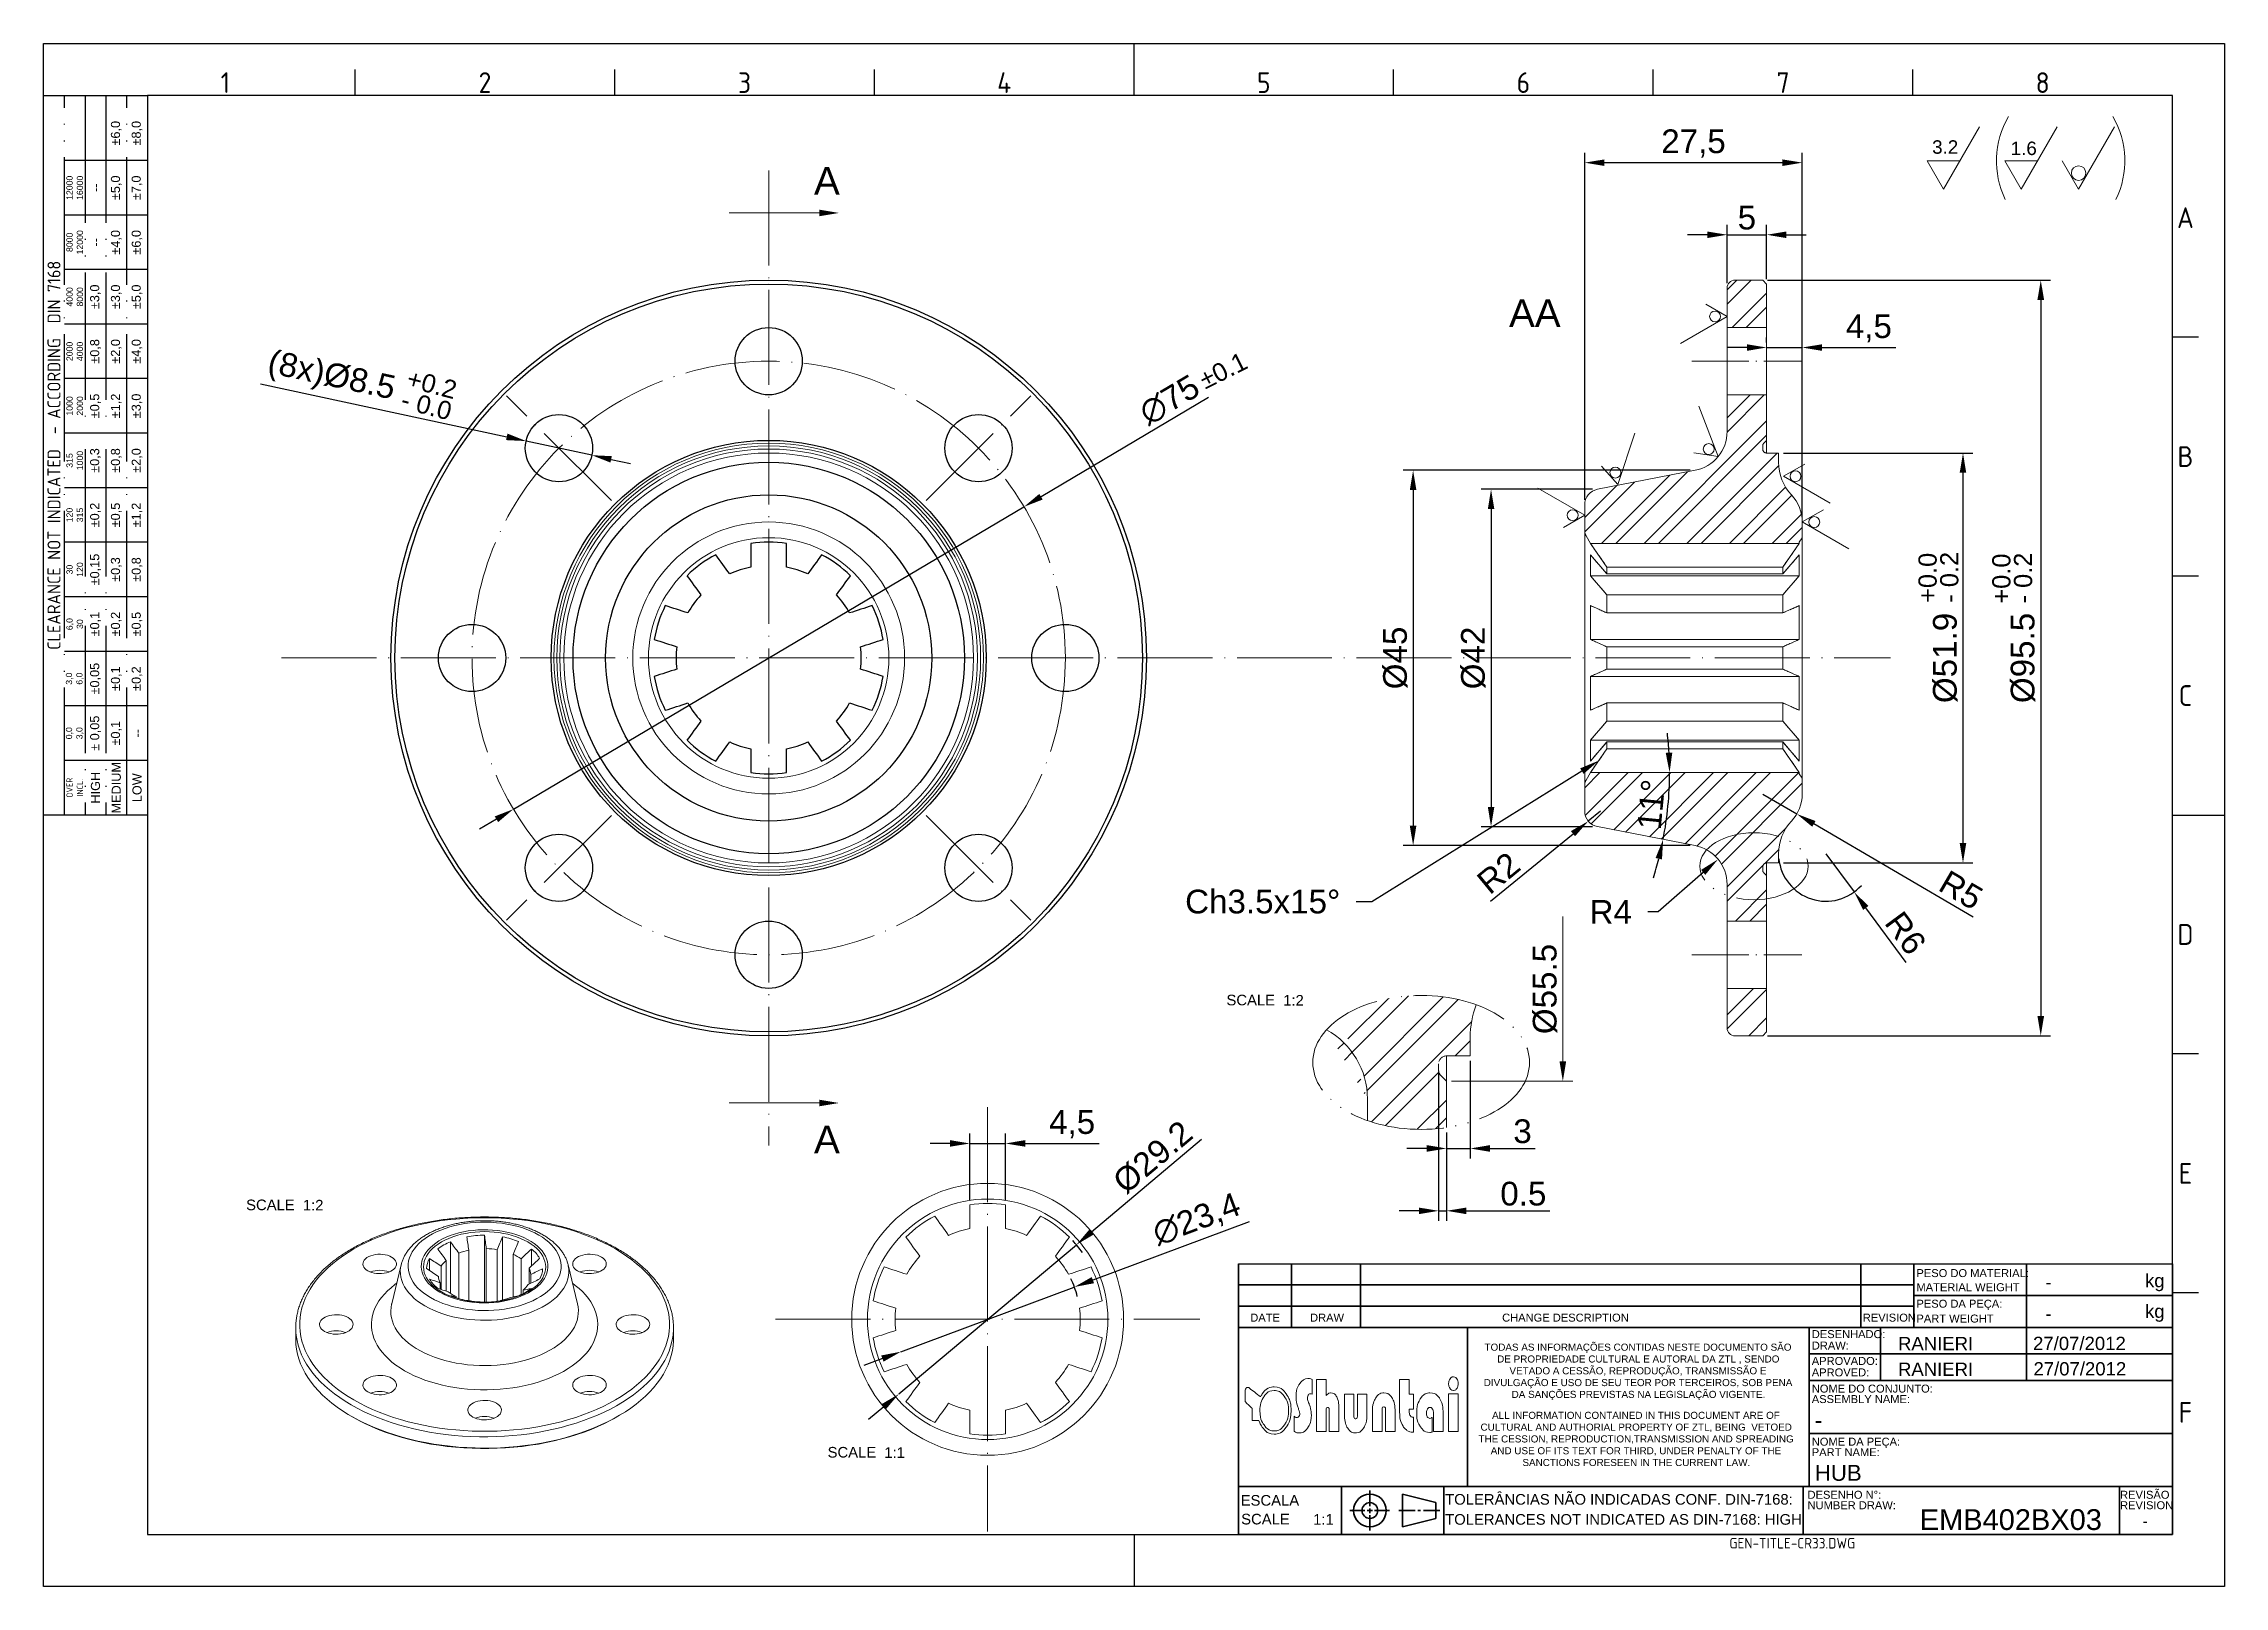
# Model space of a CAD drawing. Header units: millimetres. Extents: x 2509 to 2784, y 1162 to 1357.
import ezdxf
from ezdxf import colors
from ezdxf.entities.mleader import LeaderData, LeaderLine
from ezdxf.enums import TextEntityAlignment as Align
from ezdxf.math import Vec2, Vec3

# ---------------------------------------------------------------- set-up
doc = ezdxf.new("R2010")
doc.units = ezdxf.units.MM
for name, pattern in [('ACAD_ISO02W100', [15, 12, -3]), ('ACAD_ISO04W100', [30, 24, -3, 0, -3]), ('ACAD_ISO05W100', [33, 24, -3, 0, -3, 0, -3]), ('HIDDEN', [1.905, 1.27, -0.635])]:
    doc.linetypes.add(name, pattern=pattern)
for name, color, linetype, lineweight in [('AM_0', 7, 'Continuous', 20), ('AM_4', 1, 'ACAD_ISO04W100', 15), ('AM_5', 3, 'Continuous', 15), ('AM_8', 40, 'ACAD_ISO02W100', 35), ('AM_BOR', 240, 'ACAD_ISO05W100', 20)]:
    doc.layers.add(name, color=color, linetype=linetype, lineweight=lineweight)
doc.styles.add('ACISOTS', font='isocp.shx', dxfattribs={"height": 1})
doc.styles.get("Standard").update_dxf_attribs({"font": 'arial.ttf'})
doc.dimstyles.new('ISO-25', dxfattribs={"dimtxt": 3, "dimasz": 2.5, "dimexe": 1.25, "dimexo": 0.625, "dimtad": 1, "dimtxsty": 'Standard', "dimcen": 2.5, "dimadec": 0, "dimazin": 0, "dimtfac": 1, "dimtmove": 0, "dimatfit": 3, "dimfxl": 1, "dimarcsym": 0})

msp = doc.modelspace()

# ---------------------------------------------------------------- texts
at = {"color": 0, "linetype": 'Continuous', "char_height": 0.89443, "attachment_point": 1}
for s, width, insert in [('\\pi0.63469;TODAS AS INFORMAÇÕES CONTIDAS NESTE DOCUMENTO SÃO \\P\\pi2.2286;DE PROPRIEDADE CULTURAL E AUTORAL DA ZTL , SENDO \\P\\pi3.7856;VETADO A CESSÃO, REPRODUÇÃO, TRANSMISSÃO E \\P\\pi0.53311;DIVULGAÇÃO E USO DE SEU TEOR POR TERCEIROS, SOB PENA \\P\\pi4.0587;DA SANÇÕES PREVISTAS NA LEGISLAÇÃO VIGENTE.', 39.99231, (2690.23, 1192.845)), ('\\pi2.0851;ALL INFORMATION CONTAINED IN THIS DOCUMENT ARE OF \\P\\pi0.62628;CULTURAL AND AUTHORIAL PROPERTY OF ZTL, BEING  VETOED \\P\\pi0.37338;THE CESSION, REPRODUCTION,TRANSMISSION AND SPREADING \\P\\pi1.9161;AND USE OF ITS TEXT FOR THIRD, UNDER PENALTY OF THE \\P\\pi5.9218;SANCTIONS FORESEEN IN THE CURRENT LAW.', 40.48981, (2689.733, 1184.235))]:
    msp.add_mtext_dynamic_manual_height_columns(s, width=width, gutter_width=12.5, heights=[0], dxfattribs=dict(at, insert=insert))
at = {"layer": 'AM_5'}
for s, width, insert, char_height, attachment_point in [('3.2', 18.23779, (2747.449, 1344.906), 1.7002, 1), ('1.6', 18.23779, (2757.379, 1344.741), 1.7002, 1), ('A', 12.46166, (2606.099, 1338.04), 3.5, 7), ('AA', 12.46166, (2693.963, 1324.812), 3.5, 1), ('A', 12.46166, (2606.099, 1216.907), 3.5, 7)]:
    msp.add_mtext_dynamic_manual_height_columns(s, width=width, gutter_width=12.5, heights=[0], dxfattribs=dict(at, insert=insert, char_height=char_height, attachment_point=attachment_point))
at = {"layer": 'AM_5', "char_height": 2.3, "attachment_point": 1}
for s, insert, rotation in [('%%P0.1', (2654.527, 1315.458), 26.55313), ('+0.2', (2555.016, 1315.998), 345.43005), ('- 0.0', (2554.291, 1313.341), 345.43005), ('+0.0', (2745.721, 1286.438), 90), ('- 0.2', (2748.466, 1286.468), 90), ('+0.0', (2755.046, 1286.345), 90), ('- 0.2', (2757.791, 1286.375), 90)]:
    msp.add_mtext_dynamic_manual_height_columns(s, width=18.23779, gutter_width=12.5, heights=[0], dxfattribs=dict(at, insert=insert, rotation=rotation))
at = {"layer": 'AM_5', "insert": (2698.523, 1237.655), "char_height": 3, "attachment_point": 5, "rotation": 90}
msp.add_mtext('%%C55.5', dxfattribs=at)
at = {"layer": 'AM_8', "color": 0, "linetype": 'Continuous'}
for s, height, p in [('SCALE', 1.3416, (2658.24, 1235.594)), ('1:2', 1.3416, (2665.411, 1235.557)), ('SCALE', 1.3416, (2534.312, 1209.709)), ('1:2', 1.3416, (2541.483, 1209.672)), ('PESO DO MATERIAL:', 1.00624, (2745.463, 1201.257)), ('MATERIAL WEIGHT', 1.00624, (2745.463, 1199.475)), ('kg', 1.6771, (2774.363, 1199.971)), ('DATE', 1.0062, (2661.251, 1195.63)), ('DRAW', 1.0062, (2668.81, 1195.63)), ('CHANGE DESCRIPTION', 1.00624, (2693.089, 1195.63)), ('REVISION', 1.0062, (2738.683, 1195.63)), ('PESO DA PEÇA:', 1.00624, (2745.463, 1197.39)), ('PART WEIGHT', 1.00624, (2745.463, 1195.512)), ('kg', 1.6771, (2774.363, 1196.102)), ('DESENHADO:', 1.0062, (2732.234, 1193.545)), ('APROVADO:', 1.0062, (2732.234, 1190.156)), ('DRAW:', 1.0062, (2732.234, 1192.097)), ('APROVED:', 1.0062, (2732.234, 1188.709)), ('ASSEMBLY NAME:', 1.00624, (2732.234, 1185.336)), ('NOME DO CONJUNTO:', 1.00624, (2732.234, 1186.661)), ('NOME DA PEÇA:', 1.00624, (2732.234, 1179.953)), ('SCALE', 1.3416, (2607.818, 1178.451)), ('1:1', 1.3416, (2614.989, 1178.414)), ('PART NAME:', 1.0062, (2732.234, 1178.628)), ('REVISÃO', 1.0062, (2771.206, 1173.245)), ('ESCALA', 1.3416, (2660.038, 1172.372)), ('TOLERÂNCIAS NÃO INDICADAS CONF. DIN-7168:', 1.34165, (2685.886, 1172.497)), ('DESENHO N%%d:', 1.00624, (2731.699, 1173.245)), ('NUMBER DRAW:', 1.00624, (2731.699, 1171.92)), ('REVISION', 1.0062, (2771.206, 1171.92)), ('SCALE', 1.3416, (2660.101, 1170.001)), ('1:1', 1.3416, (2669.197, 1169.964)), ('TOLERANCES NOT INDICATED AS DIN-7168: HIGH', 1.34165, (2685.886, 1169.964))]:
    msp.add_text(s, height=height, dxfattribs=at).set_placement(p)
for p in [(2761.771, 1200.62), (2761.771, 1196.628)]:
    msp.add_attdef('-', text='', height=1.677, dxfattribs=at).set_placement(p, align=Align.MIDDLE_LEFT)
for tag, p, height in [('27/07/2012', (2760.206, 1192.038), 1.677), ('RANIERI', (2743.134, 1192.018), 1.677), ('RANIERI', (2743.133, 1188.773), 1.677), ('27/07/2012', (2760.26, 1188.828), 1.677), ('-', (2732.613, 1182.17), 2.012), ('HUB', (2732.613, 1175.513), 2.012), ('EMB402BX03', (2745.883, 1169.299), 2.624)]:
    msp.add_attdef(tag, p, '', height=height, dxfattribs=at)
msp.add_attdef('-', text='', height=1.312, dxfattribs=at).set_placement((2774.381, 1170.407), align=Align.MIDDLE_CENTER)
at = {"layer": 'AM_8', "color": 0, "linetype": 'Continuous', "style": 'ACISOTS'}
msp.add_attdef('GEN-TITLE-CR33.DWG', (2721.818, 1166.957), '', height=1.342, dxfattribs=at)

# ---------------------------------------------------------------- blocks, each defined once
blk = doc.blocks.new('A3 ZTL')
for p, q in [((19.57, 280.82), (19.57, 9.78)), ((401.17, 280.82), (19.57, 280.82)), ((401.17, 9.78), (401.17, 280.82)), ((19.57, 9.78), (401.17, 9.78))]:
    blk.add_line(p, q)
at = {"layer": 'AM_BOR', "color": 135, "linetype": 'Continuous', "lineweight": 25}
for p, q in [((0, 0), (0, 290.61)), ((0, 290.61), (410.96, 290.61)), ((410.96, 290.61), (410.96, 0)), ((410.96, 0), (0, 0))]:
    blk.add_line(p, q, dxfattribs=at)
at = {"layer": 'AM_BOR', "color": 135, "lineweight": 25}
for p, q in [((205.48, 280.82), (205.48, 290.61)), ((58.71, 280.82), (58.71, 285.71)), ((107.63, 280.82), (107.63, 285.71)), ((156.56, 280.82), (156.56, 285.71)), ((254.4, 280.82), (254.4, 285.71)), ((303.33, 280.82), (303.33, 285.71)), ((352.25, 280.82), (352.25, 285.71)), ((3.91, 145.3), (3.91, 280.82)), ((7.83, 280.82), (7.83, 145.3)), ((11.74, 280.82), (11.74, 145.3)), ((15.66, 145.3), (15.66, 280.82)), ((19.57, 268.59), (3.91, 268.59)), ((19.57, 258.32), (3.91, 258.32)), ((19.57, 248.04), (3.91, 248.04)), ((19.57, 237.77), (3.91, 237.77)), ((406.07, 235.32), (401.17, 235.32)), ((19.57, 227.5), (3.91, 227.5)), ((19.57, 217.22), (3.91, 217.22)), ((19.57, 206.95), (3.91, 206.95)), ((19.57, 196.67), (3.91, 196.67)), ((406.07, 190.31), (401.17, 190.31)), ((19.57, 186.4), (3.91, 186.4)), ((19.57, 176.13), (3.91, 176.13)), ((19.57, 165.85), (3.91, 165.85)), ((19.57, 155.58), (3.91, 155.58)), ((401.17, 145.3), (410.96, 145.3)), ((406.07, 100.29), (401.17, 100.29)), ((406.07, 55.28), (401.17, 55.28)), ((205.48, 9.78), (205.48, 0))]:
    blk.add_line(p, q, dxfattribs=at)
blk.add_lwpolyline([(19.57, 145.3), (0, 145.3), (0, 280.82), (19.57, 280.82)], close=True, dxfattribs=at)
at = {"layer": 'AM_BOR', "color": 135, "lineweight": 25, "style": 'ACISOTS'}
for s, p in [('1', (34.25, 283.27)), ('2', (83.17, 283.27)), ('3', (132.09, 283.27)), ('4', (181.02, 283.27)), ('5', (229.94, 283.27)), ('6', (278.86, 283.27)), ('7', (327.79, 283.27)), ('8', (376.71, 283.27)), ('A', (403.62, 257.83)), ('B', (403.62, 212.82)), ('C', (403.62, 167.81)), ('D', (403.62, 122.8)), ('E', (403.62, 77.79)), ('F', (403.62, 32.78))]:
    blk.add_text(s, height=3.91, dxfattribs=at).set_placement(p, align=Align.MIDDLE)
at = {"layer": 'AM_BOR', "color": 135, "lineweight": 25, "attachment_point": 5, "rotation": 90}
for s, insert, char_height, width in [('±6,0', (13.7, 273.73), 1.712, 10.274), ('±8,0', (17.61, 273.73), 1.712, 10.274), ('12000\\P16000', (5.87, 263.45), 1.174, 10.274), ('--', (9.78, 263.45), 1.712, 10.274), ('±5,0', (13.7, 263.45), 1.712, 10.274), ('±7,0', (17.61, 263.45), 1.712, 10.274), ('8000\\P12000', (5.87, 253.18), 1.174, 10.274), ('±4,0', (13.7, 253.18), 1.712, 10.274), ('±6,0', (17.61, 253.18), 1.712, 10.274), ('--', (9.78, 253.18), 1.712, 10.274), ('{\\Fisocp.shx|c0;CLEARANCE NOT INDICATED  - ACCORDING  DIN 7168}', (1.96, 213.06), 2.4462, 135.5186), ('4000\\P8000', (5.87, 242.91), 1.174, 10.274), ('±3,0', (9.78, 242.91), 1.712, 10.274), ('±3,0', (13.7, 242.91), 1.712, 10.274), ('±5,0', (17.61, 242.91), 1.712, 10.274), ('2000\\P4000', (5.87, 232.63), 1.174, 10.274), ('±0,8', (9.78, 232.63), 1.712, 10.274), ('±2,0', (13.7, 232.63), 1.712, 10.274), ('±4,0', (17.61, 232.63), 1.712, 10.274), ('1000\\P2000', (5.87, 222.36), 1.174, 10.274), ('±0,5', (9.78, 222.36), 1.712, 10.274), ('±1,2', (13.7, 222.36), 1.712, 10.274), ('±3,0', (17.61, 222.36), 1.712, 10.274), ('315\\P1000', (5.87, 212.08), 1.174, 10.274), ('±0,3', (9.78, 212.08), 1.712, 10.274), ('±0,8', (13.7, 212.08), 1.712, 10.274), ('±2,0', (17.61, 212.08), 1.712, 10.274), ('120\\P315', (5.87, 201.81), 1.174, 10.274), ('±0,2', (9.78, 201.81), 1.712, 10.274), ('±0,5', (13.7, 201.81), 1.712, 10.274), ('±1,2', (17.61, 201.81), 1.712, 10.274), ('±0,15', (9.78, 191.54), 1.712, 10.274), ('±0,3', (13.7, 191.54), 1.712, 10.274), ('±0,8', (17.61, 191.54), 1.712, 10.274), ('30\\P120', (5.87, 191.54), 1.174, 10.274), ('6,0\\P30', (5.87, 181.26), 1.174, 10.274), ('±0,1', (9.78, 181.26), 1.712, 10.274), ('±0,2', (13.7, 181.26), 1.712, 10.274), ('±0,5', (17.61, 181.26), 1.712, 10.274), ('±0,05', (9.78, 170.99), 1.712, 10.274), ('±0,1', (13.7, 170.99), 1.712, 10.274), ('±0,2', (17.61, 170.99), 1.712, 10.274), ('3,0\\P6,0', (5.87, 170.99), 1.174, 10.274), ('0,0\\P3,0', (5.87, 160.71), 1.174, 10.274), ('± 0,05', (9.78, 160.71), 1.712, 10.274), ('\\pt4.69206;±0,1', (13.7, 160.71), 1.7123, 10.274), ('--', (17.61, 160.71), 1.712, 10.274), ('{\\Fisocp.shx|c0;OVER\\PINCL.}', (5.87, 150.44), 1.1742, 10.274), ('HIGH', (9.78, 150.44), 1.712, 10.274), ('MEDIUM', (13.7, 150.44), 1.712, 10.274), ('LOW', (17.61, 150.44), 1.712, 10.274)]:
    blk.add_mtext(s, dxfattribs=dict(at, insert=insert, char_height=char_height, width=width))
blk = doc.blocks.new('*D11')
at = {"layer": 'AM_5', "color": 0, "lineweight": -2, "transparency": 16777216}
for p, q in [((2726.65, 1327.24), (2762.43, 1327.24)), ((2761.18, 1324.74), (2761.18, 1234.24)), ((2726.65, 1231.74), (2762.43, 1231.74))]:
    blk.add_line(p, q, dxfattribs=at)
at = {"layer": 'AM_5', "color": 0, "transparency": 16777216}
for points in [[(2760.76, 1324.74), (2761.6, 1324.74), (2761.18, 1327.24)], [(2760.76, 1234.24), (2761.6, 1234.24), (2761.18, 1231.74)]]:
    blk.add_solid(points, dxfattribs=at)
at = {"layer": 'Defpoints', "color": 0, "transparency": 16777216}
for p in [(2726.03, 1327.24), (2726.03, 1231.74), (2761.18, 1231.74)]:
    blk.add_point(p, dxfattribs=at)
at = {"layer": 'AM_5', "color": 0, "transparency": 16777216, "insert": (2758.94, 1279.49), "char_height": 3, "attachment_point": 5, "rotation": 90}
blk.add_mtext('%%C95.5', dxfattribs=at)
blk = doc.blocks.new('*D12')
at = {"layer": 'AM_5', "color": 0, "lineweight": -2, "transparency": 16777216}
for p, q in [((2728.65, 1305.39), (2752.6, 1305.39)), ((2751.35, 1302.89), (2751.35, 1256.09)), ((2728.65, 1253.59), (2752.6, 1253.59))]:
    blk.add_line(p, q, dxfattribs=at)
at = {"layer": 'AM_5', "color": 0, "transparency": 16777216}
for points in [[(2750.93, 1302.89), (2751.76, 1302.89), (2751.35, 1305.39)], [(2750.93, 1256.09), (2751.76, 1256.09), (2751.35, 1253.59)]]:
    blk.add_solid(points, dxfattribs=at)
at = {"layer": 'Defpoints', "color": 0, "transparency": 16777216}
for p in [(2728.03, 1305.39), (2728.03, 1253.59), (2751.35, 1253.59)]:
    blk.add_point(p, dxfattribs=at)
at = {"layer": 'AM_5', "color": 0, "transparency": 16777216, "insert": (2749.11, 1279.49), "char_height": 3, "attachment_point": 5, "rotation": 90}
blk.add_mtext('%%C51.9', dxfattribs=at)
blk = doc.blocks.new('*D13')
at = {"layer": 'AM_5', "color": 0, "lineweight": -2, "transparency": 16777216}
for p, q in [((2655.98, 1312.41), (2634.8, 1299.87)), ((2568.11, 1260.39), (2632.64, 1298.59)), ((2565.95, 1259.11), (2563.8, 1257.84))]:
    blk.add_line(p, q, dxfattribs=at)
at = {"layer": 'AM_5', "color": 0, "transparency": 16777216}
for points in [[(2634.58, 1300.22), (2635.01, 1299.51), (2632.64, 1298.59)], [(2565.74, 1259.47), (2566.17, 1258.75), (2568.11, 1260.39)]]:
    blk.add_solid(points, dxfattribs=at)
at = {"layer": 'Defpoints', "color": 0, "transparency": 16777216}
for p in [(2632.64, 1298.59), (2568.11, 1260.39)]:
    blk.add_point(p, dxfattribs=at)
at = {"layer": 'AM_5', "color": 0, "transparency": 16777216, "insert": (2651.04, 1312.09), "char_height": 3, "attachment_point": 5, "rotation": 30.6255}
blk.add_mtext('∅75', dxfattribs=at)
blk = doc.blocks.new('*D14')
at = {"layer": 'AM_5', "color": 0, "lineweight": -2, "transparency": 16777216}
for p, q in [((2536.14, 1314.13), (2567.26, 1307.43)), ((2578.01, 1305.11), (2569.7, 1306.9)), ((2580.46, 1304.58), (2582.9, 1304.06))]:
    blk.add_line(p, q, dxfattribs=at)
at = {"layer": 'AM_5', "color": 0, "transparency": 16777216}
for points in [[(2567.35, 1307.84), (2567.17, 1307.02), (2569.7, 1306.9)], [(2580.54, 1304.99), (2580.37, 1304.18), (2578.01, 1305.11)]]:
    blk.add_solid(points, dxfattribs=at)
at = {"layer": 'Defpoints', "color": 0, "transparency": 16777216}
for p in [(2569.7, 1306.9), (2578.01, 1305.11)]:
    blk.add_point(p, dxfattribs=at)
at = {"layer": 'AM_5', "color": 0, "transparency": 16777216, "insert": (2545.06, 1314.89), "char_height": 3, "attachment_point": 5, "rotation": 347.8386}
blk.add_mtext('(8x)%%c8.5', dxfattribs=at)
blk = doc.blocks.new('*D15')
at = {"layer": 'AM_5', "color": 0, "lineweight": -2, "transparency": 16777216}
for p, q in [((2685.06, 1227.19), (2685.06, 1208.38)), ((2686.06, 1219.53), (2686.06, 1208.38)), ((2682.56, 1209.63), (2680.06, 1209.63)), ((2685.06, 1209.63), (2686.06, 1209.63)), ((2688.56, 1209.63), (2699.13, 1209.63))]:
    blk.add_line(p, q, dxfattribs=at)
at = {"layer": 'AM_5', "color": 0, "transparency": 16777216}
for points in [[(2682.56, 1210.04), (2682.56, 1209.21), (2685.06, 1209.63)], [(2688.56, 1210.04), (2688.56, 1209.21), (2686.06, 1209.63)]]:
    blk.add_solid(points, dxfattribs=at)
at = {"layer": 'Defpoints', "color": 0, "transparency": 16777216}
for p in [(2685.06, 1227.81), (2686.06, 1220.15), (2686.06, 1209.63)]:
    blk.add_point(p, dxfattribs=at)
at = {"layer": 'AM_5', "color": 0, "transparency": 16777216, "insert": (2695.77, 1211.78), "char_height": 3, "attachment_point": 5}
blk.add_mtext('0.5', dxfattribs=at)
blk = doc.blocks.new('*D16')
at = {"layer": 'AM_5', "color": 0, "lineweight": -2, "transparency": 16777216}
for p, q in [((2719.03, 1332.97), (2716.53, 1332.97)), ((2721.53, 1326.86), (2721.53, 1334.22)), ((2721.53, 1332.97), (2726.53, 1332.97)), ((2726.53, 1327.36), (2726.53, 1334.22)), ((2729.03, 1332.97), (2731.53, 1332.97))]:
    blk.add_line(p, q, dxfattribs=at)
at = {"layer": 'AM_5', "color": 0, "transparency": 16777216}
for points in [[(2719.03, 1333.38), (2719.03, 1332.55), (2721.53, 1332.97)], [(2729.03, 1333.38), (2729.03, 1332.55), (2726.53, 1332.97)]]:
    blk.add_solid(points, dxfattribs=at)
at = {"layer": 'Defpoints', "color": 0, "transparency": 16777216}
for p in [(2726.53, 1332.97), (2721.53, 1326.24), (2726.53, 1326.74)]:
    blk.add_point(p, dxfattribs=at)
at = {"layer": 'AM_5', "color": 0, "transparency": 16777216, "insert": (2724.03, 1335.12), "char_height": 3, "attachment_point": 5}
blk.add_mtext('5', dxfattribs=at)
blk = doc.blocks.new('*D17')
at = {"layer": 'AM_5', "color": 0, "lineweight": -2, "transparency": 16777216}
for p, q in [((2724.03, 1318.72), (2721.53, 1318.72)), ((2726.53, 1319.34), (2726.53, 1319.97)), ((2726.53, 1318.72), (2731.03, 1318.72)), ((2731.03, 1297.3), (2731.03, 1319.97)), ((2733.53, 1318.72), (2742.88, 1318.72))]:
    blk.add_line(p, q, dxfattribs=at)
at = {"layer": 'AM_5', "color": 0, "transparency": 16777216}
for points in [[(2724.03, 1319.13), (2724.03, 1318.3), (2726.53, 1318.72)], [(2733.53, 1319.13), (2733.53, 1318.3), (2731.03, 1318.72)]]:
    blk.add_solid(points, dxfattribs=at)
at = {"layer": 'Defpoints', "color": 0, "transparency": 16777216}
for p in [(2726.53, 1318.72), (2726.53, 1318.72), (2731.03, 1296.67)]:
    blk.add_point(p, dxfattribs=at)
at = {"layer": 'AM_5', "color": 0, "transparency": 16777216, "insert": (2739.45, 1321.14), "char_height": 3, "attachment_point": 5}
blk.add_mtext('4,5', dxfattribs=at)
blk = doc.blocks.new('*D18')
at = {"layer": 'AM_5', "color": 0, "lineweight": -2, "transparency": 16777216}
for p, q in [((2726.03, 1262.3), (2730.34, 1259.78)), ((2752.65, 1246.75), (2732.5, 1258.52))]:
    blk.add_line(p, q, dxfattribs=at)
at = {"layer": 'AM_5', "color": 0, "transparency": 16777216}
blk.add_solid([(2732.71, 1258.88), (2732.29, 1258.16), (2730.34, 1259.78)], dxfattribs=at)
at = {"layer": 'Defpoints', "color": 0, "transparency": 16777216}
for p in [(2726.03, 1262.3), (2730.34, 1259.78)]:
    blk.add_point(p, dxfattribs=at)
at = {"layer": 'AM_5', "color": 0, "transparency": 16777216, "insert": (2751.1, 1250.15), "char_height": 3, "attachment_point": 5, "rotation": 329.7155}
blk.add_mtext('R5', dxfattribs=at)
blk = doc.blocks.new('*D19')
at = {"layer": 'AM_5', "color": 0, "lineweight": -2, "transparency": 16777216}
for p, q in [((2734.03, 1254.75), (2737.58, 1249.92)), ((2744.16, 1241), (2739.07, 1247.91))]:
    blk.add_line(p, q, dxfattribs=at)
blk.add_arc((2734.03, 1254.75), 6, 185.9683, 318.2984, dxfattribs=at)
at = {"layer": 'AM_5', "color": 0, "transparency": 16777216}
blk.add_solid([(2739.4, 1248.16), (2738.73, 1247.66), (2737.58, 1249.92)], dxfattribs=at)
at = {"layer": 'Defpoints', "color": 0, "transparency": 16777216}
for p in [(2734.03, 1254.75), (2737.58, 1249.92)]:
    blk.add_point(p, dxfattribs=at)
at = {"layer": 'AM_5', "color": 0, "transparency": 16777216, "insert": (2744.09, 1244.72), "char_height": 3, "attachment_point": 5, "rotation": 306.3617}
blk.add_mtext('R6', dxfattribs=at)
blk = doc.blocks.new('*D20')
at = {"layer": 'AM_5', "color": 0, "lineweight": -2, "transparency": 16777216}
for p, q in [((2705.53, 1260.14), (2703.98, 1258.87)), ((2691.64, 1248.75), (2702.05, 1257.28))]:
    blk.add_line(p, q, dxfattribs=at)
at = {"layer": 'AM_5', "color": 0, "transparency": 16777216}
blk.add_solid([(2701.78, 1257.61), (2702.31, 1256.96), (2703.98, 1258.87)], dxfattribs=at)
at = {"layer": 'Defpoints', "color": 0, "transparency": 16777216}
for p in [(2705.53, 1260.14), (2703.98, 1258.87)]:
    blk.add_point(p, dxfattribs=at)
at = {"layer": 'AM_5', "color": 0, "transparency": 16777216, "insert": (2692.63, 1252.32), "char_height": 3, "attachment_point": 5, "rotation": 39.3559}
blk.add_mtext('R2', dxfattribs=at)
blk = doc.blocks.new('*D21')
at = {"layer": 'AM_5', "color": 0, "lineweight": -2, "transparency": 16777216}
for p, q in [((2704.52, 1300.8), (2690.44, 1300.8)), ((2691.69, 1298.3), (2691.69, 1260.67)), ((2704.52, 1258.17), (2690.44, 1258.17))]:
    blk.add_line(p, q, dxfattribs=at)
at = {"layer": 'AM_5', "color": 0, "transparency": 16777216}
for points in [[(2691.28, 1298.3), (2692.11, 1298.3), (2691.69, 1300.8)], [(2691.28, 1260.67), (2692.11, 1260.67), (2691.69, 1258.17)]]:
    blk.add_solid(points, dxfattribs=at)
at = {"layer": 'Defpoints', "color": 0, "transparency": 16777216}
for p in [(2705.15, 1300.8), (2691.69, 1258.17), (2705.15, 1258.17)]:
    blk.add_point(p, dxfattribs=at)
at = {"layer": 'AM_5', "color": 0, "transparency": 16777216, "insert": (2689.45, 1279.49), "char_height": 3, "attachment_point": 5, "rotation": 90}
blk.add_mtext('%%C42', dxfattribs=at)
blk = doc.blocks.new('*D22')
at = {"layer": 'AM_5', "color": 0, "lineweight": -2, "transparency": 16777216}
for p, q in [((2716.86, 1303.2), (2680.59, 1303.2)), ((2681.84, 1300.7), (2681.84, 1258.28)), ((2716.86, 1255.78), (2680.59, 1255.78))]:
    blk.add_line(p, q, dxfattribs=at)
at = {"layer": 'AM_5', "color": 0, "transparency": 16777216}
for points in [[(2681.42, 1300.7), (2682.25, 1300.7), (2681.84, 1303.2)], [(2681.42, 1258.28), (2682.25, 1258.28), (2681.84, 1255.78)]]:
    blk.add_solid(points, dxfattribs=at)
at = {"layer": 'Defpoints', "color": 0, "transparency": 16777216}
for p in [(2717.48, 1303.2), (2681.84, 1255.78), (2717.48, 1255.78)]:
    blk.add_point(p, dxfattribs=at)
at = {"layer": 'AM_5', "color": 0, "transparency": 16777216, "insert": (2679.6, 1279.49), "char_height": 3, "attachment_point": 5, "rotation": 90}
blk.add_mtext('%%c45', dxfattribs=at)
blk = doc.blocks.new('*D23')
at = {"layer": 'AM_5', "color": 0, "lineweight": -2, "transparency": 16777216}
for start, end in [(3.2345, 6.469), (349, 360), (342.531, 345.7655)]:
    blk.add_arc((2669.97, 1265.01), 44.29, start, end, dxfattribs=at)
at = {"layer": 'AM_5', "color": 0, "transparency": 16777216}
for points in [[(2714.6, 1267.52), (2713.77, 1267.5), (2714.26, 1265.01)], [(2712.49, 1254.21), (2713.3, 1254.03), (2713.44, 1256.56)]]:
    blk.add_solid(points, dxfattribs=at)
at = {"layer": 'Defpoints', "color": 0, "transparency": 16777216}
for p in [(2704.26, 1265.01), (2730.64, 1265.01), (2705.15, 1258.17), (2713.89, 1259.36), (2717.48, 1255.78)]:
    blk.add_point(p, dxfattribs=at)
at = {"layer": 'AM_5', "color": 0, "transparency": 16777216, "insert": (2711.93, 1260.97), "char_height": 3, "attachment_point": 5, "rotation": 84.5}
blk.add_mtext('11°', dxfattribs=at)
blk = doc.blocks.new('*D24')
at = {"layer": 'AM_5', "color": 0, "lineweight": -2, "transparency": 16777216}
for p, q in [((2625.8, 1211.02), (2625.8, 1219.39)), ((2630.3, 1211.02), (2630.3, 1219.39)), ((2623.3, 1218.14), (2620.8, 1218.14)), ((2625.8, 1218.14), (2630.3, 1218.14)), ((2632.8, 1218.14), (2642.16, 1218.14))]:
    blk.add_line(p, q, dxfattribs=at)
at = {"layer": 'AM_5', "color": 0, "transparency": 16777216}
for points in [[(2623.3, 1218.56), (2623.3, 1217.73), (2625.8, 1218.14)], [(2632.8, 1218.56), (2632.8, 1217.73), (2630.3, 1218.14)]]:
    blk.add_solid(points, dxfattribs=at)
at = {"layer": 'Defpoints', "color": 0, "transparency": 16777216}
for p in [(2630.3, 1218.14), (2625.8, 1210.39), (2630.3, 1210.39)]:
    blk.add_point(p, dxfattribs=at)
at = {"layer": 'AM_5', "color": 0, "transparency": 16777216, "insert": (2638.73, 1220.57), "char_height": 3, "attachment_point": 5}
blk.add_mtext('4,5', dxfattribs=at)
blk = doc.blocks.new('*D25')
at = {"layer": 'AM_5', "color": 0, "lineweight": -2, "transparency": 16777216}
for p, q in [((2661.13, 1208.24), (2641.36, 1200.87)), ((2617.09, 1191.83), (2639.01, 1200)), ((2614.74, 1190.96), (2612.4, 1190.09))]:
    blk.add_line(p, q, dxfattribs=at)
blk.add_arc((2628.05, 1195.92), 11.7, 14.3091, 26.0268, dxfattribs=at)
at = {"layer": 'AM_5', "color": 0, "transparency": 16777216}
for points in [[(2641.21, 1201.26), (2641.5, 1200.48), (2639.01, 1200)], [(2614.6, 1191.35), (2614.89, 1190.57), (2617.09, 1191.83)]]:
    blk.add_solid(points, dxfattribs=at)
at = {"layer": 'Defpoints', "color": 0, "transparency": 16777216}
for p in [(2639.01, 1200), (2617.09, 1191.83)]:
    blk.add_point(p, dxfattribs=at)
at = {"layer": 'AM_5', "color": 0, "transparency": 16777216, "insert": (2654.51, 1208.41), "char_height": 3, "attachment_point": 5, "rotation": 20.4305}
blk.add_mtext('∅23,4', dxfattribs=at)
blk = doc.blocks.new('*D26')
at = {"layer": 'AM_5', "color": 0, "lineweight": -2, "transparency": 16777216}
for p, q in [((2655.08, 1218.63), (2641.18, 1206.95)), ((2616.84, 1186.49), (2639.27, 1205.34)), ((2614.92, 1184.88), (2613.01, 1183.27))]:
    blk.add_line(p, q, dxfattribs=at)
blk.add_arc((2628.05, 1195.92), 14.65, 35.1551, 42.721, dxfattribs=at)
at = {"layer": 'AM_5', "color": 0, "transparency": 16777216}
for points in [[(2640.91, 1207.27), (2641.45, 1206.63), (2639.27, 1205.34)], [(2614.65, 1185.2), (2615.19, 1184.56), (2616.84, 1186.49)]]:
    blk.add_solid(points, dxfattribs=at)
at = {"layer": 'Defpoints', "color": 0, "transparency": 16777216}
for p in [(2639.27, 1205.34), (2616.84, 1186.49)]:
    blk.add_point(p, dxfattribs=at)
at = {"layer": 'AM_5', "color": 0, "transparency": 16777216, "insert": (2648.94, 1216.4), "char_height": 3, "attachment_point": 5, "rotation": 40.0438}
blk.add_mtext('%%C29.2', dxfattribs=at)
blk = doc.blocks.new('*D27')
at = {"layer": 'AM_5', "color": 0, "lineweight": -2, "transparency": 16777216}
for p, q in [((2703.53, 1299.47), (2703.53, 1343.33)), ((2731.03, 1319.34), (2731.03, 1343.33)), ((2706.03, 1342.08), (2728.53, 1342.08))]:
    blk.add_line(p, q, dxfattribs=at)
at = {"layer": 'AM_5', "color": 0, "transparency": 16777216}
for points in [[(2706.03, 1342.49), (2706.03, 1341.66), (2703.53, 1342.08)], [(2728.53, 1342.49), (2728.53, 1341.66), (2731.03, 1342.08)]]:
    blk.add_solid(points, dxfattribs=at)
at = {"layer": 'Defpoints', "color": 0, "transparency": 16777216}
for p in [(2731.03, 1342.08), (2731.03, 1318.72), (2703.53, 1298.84)]:
    blk.add_point(p, dxfattribs=at)
at = {"layer": 'AM_5', "color": 0, "transparency": 16777216, "insert": (2717.28, 1344.5), "char_height": 3, "attachment_point": 5}
blk.add_mtext('27,5', dxfattribs=at)
blk = doc.blocks.new('*D28')
at = {"layer": 'AM_5', "color": 0, "lineweight": -2, "transparency": 16777216}
for p, q in [((2689.06, 1228.58), (2689.06, 1216.26)), ((2686.06, 1218.9), (2686.06, 1216.26)), ((2683.56, 1217.51), (2681.06, 1217.51)), ((2686.06, 1217.51), (2689.06, 1217.51)), ((2691.56, 1217.51), (2697.27, 1217.51))]:
    blk.add_line(p, q, dxfattribs=at)
at = {"layer": 'AM_5', "color": 0, "transparency": 16777216}
for points in [[(2683.56, 1217.93), (2683.56, 1217.09), (2686.06, 1217.51)], [(2691.56, 1217.93), (2691.56, 1217.09), (2689.06, 1217.51)]]:
    blk.add_solid(points, dxfattribs=at)
at = {"layer": 'Defpoints', "color": 0, "transparency": 16777216}
for p in [(2689.06, 1229.21), (2686.06, 1219.53), (2689.06, 1217.51)]:
    blk.add_point(p, dxfattribs=at)
at = {"layer": 'AM_5', "color": 0, "transparency": 16777216, "insert": (2695.67, 1219.67), "char_height": 3, "attachment_point": 5}
blk.add_mtext('3', dxfattribs=at)

# ---------------------------------------------------------------- dimensions: what is measured, and where the dimension line sits
at = {"layer": 'AM_5'}
for base, p1, p2, picture, middle in [((2731.027, 1342.077), (2703.527, 1298.841), (2731.027, 1318.717), '*D27', (2717.277, 1344.505)), ((2726.527, 1332.968), (2721.527, 1326.239), (2726.527, 1326.739), '*D16', (2724.027, 1335.119)), ((2689.058, 1217.511), (2686.058, 1219.53), (2689.058, 1229.208), '*D28', (2695.665, 1219.669)), ((2630.301, 1218.145), (2625.801, 1210.393), (2630.301, 1210.393), '*D24', (2638.728, 1220.567))]:
    dim = msp.add_linear_dim(base=base, p1=p1, p2=p2, dimstyle='ISO-25', dxfattribs=at)
    dim.commit()
    dim.dimension.update_dxf_attribs({"geometry": picture, "text_midpoint": middle})
for base, p1, p2, text, picture, middle in [((2761.181, 1231.739), (2726.027, 1327.239), (2726.027, 1231.739), '%%C95.5', '*D11', (2758.94, 1279.489)), ((2751.346, 1253.589), (2728.027, 1305.389), (2728.027, 1253.589), '%%C51.9', '*D12', (2749.105, 1279.489)), ((2681.837, 1255.777), (2717.481, 1303.202), (2717.481, 1255.777), '%%c45', '*D22', (2679.596, 1279.489)), ((2691.692, 1258.175), (2705.146, 1300.804), (2705.146, 1258.175), '%%C42', '*D21', (2689.451, 1279.489))]:
    dim = msp.add_linear_dim(base=base, p1=p1, p2=p2, angle=90, text=text, dimstyle='ISO-25', dxfattribs=at)
    dim.commit()
    dim.dimension.update_dxf_attribs({"geometry": picture, "text_midpoint": middle})
dim = msp.add_linear_dim(base=(2726.527, 1318.717), p1=(2731.027, 1296.675), p2=(2726.527, 1318.717), dimstyle='ISO-25', dxfattribs=at)
dim.commit()
dim.dimension.update_dxf_attribs({"geometry": '*D17', "text_midpoint": (2739.455, 1318.717), "dimtype": 160})
for p1, p2, text, picture, middle in [((2578.013, 1305.11), (2569.704, 1306.901), '(8x)%%c8.5', '*D14', (2544.51, 1312.33)), ((2616.835, 1186.491), (2639.266, 1205.342), '%%C29.2', '*D26', (2650.38, 1214.682))]:
    dim = msp.add_diameter_dim_2p(p1=p1, p2=p2, text=text, dimstyle='ISO-25', dxfattribs=at)
    dim.commit()
    dim.dimension.update_dxf_attribs({"geometry": picture, "text_midpoint": middle, "dimtype": 163})
for p1, p2, picture, middle in [((2568.105, 1260.386), (2632.644, 1298.593), '*D13', (2652.184, 1310.16)), ((2617.087, 1191.832), (2639.015, 1200.001), '*D25', (2655.37, 1206.093))]:
    dim = msp.add_diameter_dim_2p(p1=p1, p2=p2, dimstyle='ISO-25', dxfattribs=at)
    dim.commit()
    dim.dimension.update_dxf_attribs({"geometry": picture, "text_midpoint": middle, "dimtype": 163})
dim = msp.add_angular_dim_2l(base=(2713.894, 1259.36), line1=((2730.642, 1265.013), (2704.263, 1265.013)), line2=((2705.146, 1258.175), (2717.481, 1255.777)), dimstyle='ISO-25', dxfattribs=at)
dim.commit()
dim.dimension.update_dxf_attribs({"geometry": '*D23', "text_midpoint": (2711.931, 1260.972)})
for center, mpoint, picture, middle in [((2705.527, 1260.138), (2703.981, 1258.87), '*D20', (2693.98, 1250.668)), ((2726.027, 1262.304), (2730.345, 1259.782), '*D18', (2750.016, 1248.295))]:
    dim = msp.add_radius_dim(center=center, mpoint=mpoint, dimstyle='ISO-25', dxfattribs=at)
    dim.commit()
    dim.dimension.update_dxf_attribs({"geometry": picture, "text_midpoint": middle, "dimtype": 164})
dim = msp.add_radius_dim(center=(2734.027, 1254.754), mpoint=(2737.585, 1249.922), dimstyle='ISO-25', dxfattribs=at)
dim.commit()
dim.dimension.update_dxf_attribs({"geometry": '*D19', "text_midpoint": (2744.09, 1244.724)})
dim = msp.add_linear_dim(base=(2686.058, 1209.627), p1=(2685.058, 1227.815), p2=(2686.058, 1220.155), text='0.5', dimstyle='ISO-25', dxfattribs=at)
dim.commit()
dim.dimension.update_dxf_attribs({"geometry": '*D15', "text_midpoint": (2695.765, 1209.627), "dimtype": 160})

# ---------------------------------------------------------------- hatches: boundary and pattern name
at = {"layer": 'AM_5', "ltscale": 0.4}
h = msp.add_hatch(dxfattribs=at)
h.set_pattern_fill('ANSI32', color=1, scale=0.4)
h.paths.add_polyline_path([(2726.527, 1326.739), (2726.027, 1327.239), (2722.527, 1327.239, 0.4142136), (2721.527, 1326.239), (2721.527, 1321.239), (2726.527, 1321.239)])
h.paths.add_polyline_path([(2728.027, 1304.225), (2728.027, 1305.389), (2726.527, 1305.389, -0.4142136), (2726.027, 1305.889), (2726.027, 1306.282, -0.1989124), (2726.174, 1306.636), (2726.527, 1306.989), (2726.527, 1312.739), (2721.527, 1312.739), (2721.527, 1308.11, -0.3590367), (2717.481, 1303.202), (2705.146, 1300.804, 0.3590367), (2703.527, 1298.841), (2703.527, 1295.505, 0.1539147), (2703.708, 1294.931), (2704.263, 1293.965), (2730.642, 1293.965), (2730.642, 1294.139), (2731.027, 1294.689), (2731.027, 1296.675, 0.1914013), (2729.664, 1300.106, -0.1914013)])
h.paths.add_polyline_path([(2731.027, 1262.304), (2731.027, 1264.289), (2730.642, 1264.839), (2730.642, 1265.013), (2704.263, 1265.013), (2703.708, 1264.048, 0.1539147), (2703.527, 1263.474), (2703.527, 1260.138, 0.3590367), (2705.146, 1258.175), (2717.481, 1255.777, -0.3590367), (2721.527, 1250.869), (2721.527, 1246.239), (2726.527, 1246.239), (2726.527, 1251.989), (2726.174, 1252.343, -0.1989124), (2726.027, 1252.696), (2726.027, 1253.089, -0.4142136), (2726.527, 1253.589), (2728.027, 1253.589), (2728.027, 1254.754, -0.1914013), (2729.664, 1258.872, 0.1914013)])
h.paths.add_polyline_path([(2726.527, 1237.739), (2721.527, 1237.739), (2721.527, 1232.739, 0.4142136), (2722.527, 1231.739), (2726.027, 1231.739), (2726.527, 1232.239)])
at = {"layer": 'AM_5'}
h = msp.add_hatch(dxfattribs=at)
h.set_pattern_fill('ANSI32', color=1, scale=0.5)
h.set_pattern_definition([(45, (-3.5093, 9.058), (-3.367596, 3.367596), []), (45, (-1.264, 9.058), (-3.367596, 3.367596), [])])
edge = h.paths.add_edge_path()
edge.add_line((2685.058, 1227.422), (2685.058, 1228.208))
edge.add_arc((2686.058, 1228.208), 1, 90, 180, ccw=False)
edge.add_line((2686.058, 1229.208), (2689.058, 1229.208))
edge.add_line((2689.058, 1229.208), (2689.058, 1231.537))
edge.add_arc((2701.058, 1231.537), 12, 159.84838, 180, ccw=False)
edge.add_ellipse((2682.855, 1228.378), major_axis=(-13.702, 0), ratio=0.6172185, start_angle=239.58476, end_angle=330.72064)
edge.add_arc((2666.058, 1223.767), 10, 0, 61.01392, ccw=False)
edge.add_line((2676.058, 1223.767), (2676.058, 1221.035))
edge.add_ellipse((2682.855, 1228.378), major_axis=(-13.702, 0), ratio=0.6172185, start_angle=60.25771, end_angle=103.51556)
edge.add_line((2686.058, 1220.155), (2686.058, 1226.008))
edge.add_line((2686.058, 1226.008), (2685.351, 1226.715))
edge.add_arc((2686.058, 1227.422), 1, 180, 225, ccw=False)

# ---------------------------------------------------------------- linework, layer by layer
at = {"color": 7, "linetype": 'Continuous', "lineweight": 15}
for p, q in [((2689.058, 1231.537), (2689.058, 1229.208)), ((2686.058, 1229.208), (2689.058, 1229.208)), ((2686.058, 1229.208), (2686.058, 1220.155)), ((2676.058, 1221.035), (2676.058, 1223.767)), ((2560.137, 1199.197), (2560.137, 1205.729)), ((2564.439, 1198.089), (2564.439, 1206.544)), ((2564.673, 1198.089), (2564.673, 1204.847)), ((2566.743, 1198.363), (2566.743, 1206.333)), ((2570.398, 1202.688), (2570.398, 1204.791)), ((2553.904, 1202.8), (2552.716, 1197.859)), ((2557.487, 1202.095), (2557.487, 1203.611)), ((2558.966, 1199.69), (2558.966, 1202.632)), ((2559.605, 1203.356), (2559.605, 1199.474)), ((2561.196, 1198.53), (2561.196, 1204.275)), ((2562.451, 1204.644), (2562.451, 1198.268)), ((2566.064, 1204.72), (2566.064, 1198.189)), ((2568.068, 1198.745), (2568.068, 1204.13)), ((2569.064, 1203.555), (2569.064, 1199.027)), ((2570.086, 1200.375), (2570.086, 1202.398)), ((2575.01, 1202.823), (2576.203, 1197.859)), ((2558.834, 1199.734), (2558.834, 1200.546)), ((2569.315, 1199.588), (2569.315, 1199.149)), ((2570.306, 1201.595), (2570.306, 1200.481)), ((2560.851, 1198.636), (2560.851, 1198.814)), ((2566.469, 1198.3), (2566.469, 1198.249)), ((2540.585, 1194.858), (2540.585, 1193.43)), ((2588.335, 1193.43), (2588.335, 1194.858)), ((2547.575, 1183.685), (2547.752, 1183.583)), ((2581.168, 1183.583), (2581.345, 1183.685))]:
    msp.add_line(p, q, dxfattribs=at)
at = {"linetype": 'Continuous'}
msp.add_line((2659.765, 1202.949), (2777.83, 1202.949), dxfattribs=at)
at = {"color": 7, "linetype": 'Continuous', "lineweight": 15, "flags": 128}
for points in [[(2547.931, 1185.725), (2548.689, 1185.306), (2549.479, 1184.908), (2550.299, 1184.531), (2551.148, 1184.175), (2552.024, 1183.841), (2552.924, 1183.53), (2553.848, 1183.243), (2554.793, 1182.981), (2555.757, 1182.743), (2556.739, 1182.53), (2557.737, 1182.343), (2558.748, 1182.182), (2559.771, 1182.047), (2560.803, 1181.939), (2561.843, 1181.857), (2562.887, 1181.803), (2563.935, 1181.776), (2564.984, 1181.776), (2566.032, 1181.803), (2567.077, 1181.857), (2568.116, 1181.939), (2569.149, 1182.047), (2570.171, 1182.182), (2571.182, 1182.343), (2572.18, 1182.53), (2573.162, 1182.743), (2574.127, 1182.981), (2575.072, 1183.243), (2575.996, 1183.53), (2576.896, 1183.841), (2577.771, 1184.175), (2578.62, 1184.531), (2579.44, 1184.908), (2580.23, 1185.306), (2580.988, 1185.725), (2581.713, 1186.163), (2582.403, 1186.619), (2583.057, 1187.092), (2583.674, 1187.582), (2584.252, 1188.087), (2584.79, 1188.607), (2585.287, 1189.141), (2585.742, 1189.686), (2586.154, 1190.243), (2586.523, 1190.81), (2586.847, 1191.386), (2587.126, 1191.97), (2587.36, 1192.56), (2587.547, 1193.156), (2587.688, 1193.756), (2587.782, 1194.359), (2587.829, 1194.964), (2587.829, 1195.57), (2587.782, 1196.174), (2587.688, 1196.778), (2587.547, 1197.378), (2587.36, 1197.974), (2587.126, 1198.564), (2586.847, 1199.148), (2586.523, 1199.724), (2586.154, 1200.291), (2585.742, 1200.847), (2585.287, 1201.393), (2584.79, 1201.926), (2584.252, 1202.446), (2583.674, 1202.951), (2583.057, 1203.441), (2582.403, 1203.915), (2581.713, 1204.371), (2580.988, 1204.809), (2580.23, 1205.227), (2579.44, 1205.625), (2578.62, 1206.003), (2577.771, 1206.359), (2576.896, 1206.693), (2575.996, 1207.003), (2575.072, 1207.29), (2574.127, 1207.553), (2573.162, 1207.791), (2572.18, 1208.004), (2571.182, 1208.191), (2570.171, 1208.352), (2569.149, 1208.487), (2568.116, 1208.595), (2567.077, 1208.676), (2566.032, 1208.73), (2564.984, 1208.757), (2563.935, 1208.757), (2562.887, 1208.73), (2561.843, 1208.676), (2560.803, 1208.595), (2559.771, 1208.487), (2558.748, 1208.352), (2557.737, 1208.191), (2556.739, 1208.004), (2555.757, 1207.791), (2554.793, 1207.553), (2553.848, 1207.29), (2552.924, 1207.003), (2552.024, 1206.693), (2551.148, 1206.359), (2550.299, 1206.003), (2549.479, 1205.625), (2548.689, 1205.227), (2547.931, 1204.809), (2547.206, 1204.371), (2546.516, 1203.915), (2545.862, 1203.441), (2545.245, 1202.951), (2544.668, 1202.446), (2544.13, 1201.926), (2543.632, 1201.393), (2543.177, 1200.847), (2542.765, 1200.291), (2542.396, 1199.724), (2542.072, 1199.148), (2541.793, 1198.564), (2541.56, 1197.974), (2541.373, 1197.378), (2541.232, 1196.778), (2541.138, 1196.174), (2541.091, 1195.57), (2541.091, 1194.964), (2541.138, 1194.359), (2541.232, 1193.756), (2541.373, 1193.156), (2541.56, 1192.56), (2541.793, 1191.97), (2542.072, 1191.386), (2542.396, 1190.81), (2542.765, 1190.243), (2543.177, 1189.686), (2543.632, 1189.141), (2544.13, 1188.607), (2544.668, 1188.087), (2545.245, 1187.582), (2545.862, 1187.092), (2546.516, 1186.619), (2547.206, 1186.163), (2547.931, 1185.725)], [(2557.618, 1198.666), (2558.112, 1198.4), (2558.637, 1198.155), (2559.19, 1197.931), (2559.769, 1197.73), (2560.371, 1197.553), (2560.992, 1197.401), (2561.631, 1197.274), (2562.283, 1197.173), (2562.946, 1197.099), (2563.616, 1197.051), (2564.291, 1197.031), (2564.966, 1197.038), (2565.639, 1197.072), (2566.306, 1197.133), (2566.964, 1197.22), (2567.61, 1197.334), (2568.24, 1197.474), (2568.852, 1197.639), (2569.443, 1197.828), (2570.009, 1198.04), (2570.549, 1198.275), (2571.059, 1198.531), (2571.536, 1198.806), (2571.979, 1199.1), (2572.386, 1199.412), (2572.753, 1199.739), (2573.081, 1200.08), (2573.366, 1200.433), (2573.608, 1200.797), (2573.806, 1201.17), (2573.958, 1201.55), (2574.063, 1201.935), (2574.122, 1202.323), (2574.134, 1202.713), (2574.099, 1203.102), (2574.016, 1203.489), (2573.887, 1203.872), (2573.713, 1204.249), (2573.493, 1204.617), (2573.229, 1204.976), (2572.922, 1205.324), (2572.574, 1205.658), (2572.187, 1205.977), (2571.762, 1206.28), (2571.301, 1206.565), (2570.808, 1206.831), (2570.283, 1207.077), (2569.73, 1207.3), (2569.151, 1207.501), (2568.549, 1207.678), (2567.927, 1207.83), (2567.289, 1207.957), (2566.636, 1208.058), (2565.973, 1208.132), (2565.303, 1208.18), (2564.629, 1208.2), (2563.953, 1208.194), (2563.281, 1208.16), (2562.614, 1208.099), (2561.956, 1208.011), (2561.31, 1207.897), (2560.679, 1207.757), (2560.067, 1207.592), (2559.476, 1207.403), (2558.91, 1207.191), (2558.371, 1206.956), (2557.861, 1206.701), (2557.383, 1206.425), (2556.94, 1206.131), (2556.534, 1205.819), (2556.166, 1205.492), (2555.839, 1205.151), (2555.553, 1204.798), (2555.311, 1204.434), (2555.114, 1204.061), (2554.962, 1203.681), (2554.856, 1203.296), (2554.797, 1202.908), (2554.786, 1202.518), (2554.821, 1202.129), (2554.903, 1201.742), (2555.032, 1201.359), (2555.207, 1200.983), (2555.427, 1200.614), (2555.691, 1200.255), (2555.997, 1199.908), (2556.345, 1199.573), (2556.732, 1199.254), (2557.157, 1198.951), (2557.618, 1198.666)], [(2558.797, 1199.347), (2558.376, 1199.61), (2557.991, 1199.891), (2557.644, 1200.189), (2557.339, 1200.501), (2557.077, 1200.826), (2556.859, 1201.162), (2556.686, 1201.506), (2556.561, 1201.857), (2556.483, 1202.213), (2556.452, 1202.571), (2556.471, 1202.929), (2556.537, 1203.286), (2556.65, 1203.638), (2556.811, 1203.984), (2557.018, 1204.322), (2557.269, 1204.65), (2557.564, 1204.966), (2557.9, 1205.267), (2558.276, 1205.553), (2558.689, 1205.82), (2559.136, 1206.069), (2559.616, 1206.297), (2560.125, 1206.502), (2560.659, 1206.685), (2561.217, 1206.842), (2561.794, 1206.975), (2562.387, 1207.081), (2562.993, 1207.16), (2563.607, 1207.212), (2564.227, 1207.236), (2564.848, 1207.233), (2565.466, 1207.202), (2566.079, 1207.143), (2566.682, 1207.057), (2567.271, 1206.944), (2567.844, 1206.805), (2568.396, 1206.641), (2568.925, 1206.453), (2569.426, 1206.242), (2569.898, 1206.009), (2570.337, 1205.755), (2570.741, 1205.483), (2571.107, 1205.193), (2571.433, 1204.888), (2571.717, 1204.569), (2571.958, 1204.239), (2572.153, 1203.898), (2572.302, 1203.55), (2572.404, 1203.197), (2572.458, 1202.84), (2572.464, 1202.481), (2572.422, 1202.123), (2572.332, 1201.769), (2572.195, 1201.419), (2572.011, 1201.077), (2571.781, 1200.744), (2571.508, 1200.422), (2571.192, 1200.113), (2570.836, 1199.819), (2570.442, 1199.542), (2570.011, 1199.284), (2569.547, 1199.046), (2569.053, 1198.829), (2568.531, 1198.635), (2567.984, 1198.465), (2567.416, 1198.32), (2566.831, 1198.2), (2566.231, 1198.107), (2565.62, 1198.042), (2565.003, 1198.004), (2564.382, 1197.993), (2563.762, 1198.01), (2563.146, 1198.056), (2562.538, 1198.128), (2561.941, 1198.228), (2561.36, 1198.353), (2560.797, 1198.505), (2560.256, 1198.681), (2559.74, 1198.881), (2559.253, 1199.103), (2558.797, 1199.347)], [(2549.699, 1202.053), (2549.94, 1201.934), (2550.209, 1201.836), (2550.5, 1201.763), (2550.806, 1201.715), (2551.122, 1201.695), (2551.439, 1201.702), (2551.752, 1201.736), (2552.051, 1201.796), (2552.332, 1201.882), (2552.588, 1201.991), (2552.812, 1202.12), (2553.001, 1202.268), (2553.149, 1202.43), (2553.254, 1202.603), (2553.313, 1202.783), (2553.325, 1202.966), (2553.289, 1203.149), (2553.207, 1203.326), (2553.08, 1203.494), (2552.911, 1203.649), (2552.704, 1203.788), (2552.463, 1203.908), (2552.194, 1204.005), (2551.903, 1204.078), (2551.597, 1204.126), (2551.281, 1204.146), (2550.964, 1204.14), (2550.652, 1204.106), (2550.352, 1204.045), (2550.071, 1203.959), (2549.815, 1203.85), (2549.591, 1203.721), (2549.402, 1203.573), (2549.254, 1203.411), (2549.149, 1203.238), (2549.09, 1203.058), (2549.078, 1202.875), (2549.114, 1202.693), (2549.196, 1202.515), (2549.323, 1202.347), (2549.492, 1202.192), (2549.699, 1202.053)], [(2576.215, 1202.053), (2576.456, 1201.934), (2576.725, 1201.836), (2577.016, 1201.763), (2577.323, 1201.715), (2577.639, 1201.695), (2577.956, 1201.702), (2578.268, 1201.736), (2578.568, 1201.796), (2578.849, 1201.882), (2579.104, 1201.991), (2579.329, 1202.12), (2579.517, 1202.268), (2579.666, 1202.43), (2579.771, 1202.603), (2579.83, 1202.783), (2579.842, 1202.966), (2579.806, 1203.149), (2579.724, 1203.326), (2579.597, 1203.494), (2579.428, 1203.649), (2579.221, 1203.788), (2578.98, 1203.908), (2578.711, 1204.005), (2578.42, 1204.078), (2578.113, 1204.126), (2577.797, 1204.146), (2577.48, 1204.14), (2577.168, 1204.106), (2576.868, 1204.045), (2576.587, 1203.959), (2576.332, 1203.85), (2576.107, 1203.721), (2575.919, 1203.573), (2575.77, 1203.411), (2575.665, 1203.238), (2575.606, 1203.058), (2575.595, 1202.875), (2575.63, 1202.693), (2575.712, 1202.515), (2575.839, 1202.347), (2576.008, 1202.192), (2576.215, 1202.053)], [(2544.207, 1194.399), (2544.448, 1194.28), (2544.717, 1194.182), (2545.008, 1194.109), (2545.315, 1194.061), (2545.63, 1194.041), (2545.948, 1194.048), (2546.26, 1194.082), (2546.56, 1194.142), (2546.84, 1194.228), (2547.096, 1194.337), (2547.32, 1194.467), (2547.509, 1194.614), (2547.657, 1194.776), (2547.762, 1194.949), (2547.821, 1195.129), (2547.833, 1195.313), (2547.798, 1195.495), (2547.716, 1195.672), (2547.589, 1195.84), (2547.42, 1195.995), (2547.212, 1196.134), (2546.972, 1196.254), (2546.703, 1196.351), (2546.412, 1196.425), (2546.105, 1196.472), (2545.789, 1196.493), (2545.472, 1196.486), (2545.16, 1196.452), (2544.86, 1196.391), (2544.579, 1196.305), (2544.324, 1196.197), (2544.099, 1196.067), (2543.91, 1195.919), (2543.762, 1195.757), (2543.657, 1195.584), (2543.598, 1195.404), (2543.586, 1195.221), (2543.622, 1195.039), (2543.704, 1194.862), (2543.831, 1194.694), (2544, 1194.538), (2544.207, 1194.399)], [(2581.707, 1194.399), (2581.948, 1194.28), (2582.217, 1194.182), (2582.508, 1194.109), (2582.815, 1194.061), (2583.13, 1194.041), (2583.448, 1194.048), (2583.76, 1194.082), (2584.06, 1194.142), (2584.34, 1194.228), (2584.596, 1194.337), (2584.82, 1194.467), (2585.009, 1194.614), (2585.157, 1194.776), (2585.262, 1194.949), (2585.321, 1195.129), (2585.333, 1195.313), (2585.298, 1195.495), (2585.216, 1195.672), (2585.089, 1195.84), (2584.92, 1195.995), (2584.712, 1196.134), (2584.472, 1196.254), (2584.203, 1196.351), (2583.912, 1196.425), (2583.605, 1196.472), (2583.289, 1196.493), (2582.972, 1196.486), (2582.66, 1196.452), (2582.36, 1196.391), (2582.079, 1196.305), (2581.824, 1196.197), (2581.599, 1196.067), (2581.41, 1195.919), (2581.262, 1195.757), (2581.157, 1195.584), (2581.098, 1195.404), (2581.086, 1195.221), (2581.122, 1195.039), (2581.204, 1194.862), (2581.331, 1194.694), (2581.5, 1194.538), (2581.707, 1194.399)], [(2540.585, 1193.43), (2540.585, 1193.353), (2540.615, 1192.739), (2540.692, 1192.126), (2540.816, 1191.516), (2540.987, 1190.91), (2541.205, 1190.309), (2541.469, 1189.714), (2541.778, 1189.127), (2542.133, 1188.548), (2542.532, 1187.978), (2542.974, 1187.42), (2543.459, 1186.873), (2543.986, 1186.34), (2544.553, 1185.82), (2545.16, 1185.316), (2545.805, 1184.828), (2546.488, 1184.356), (2547.206, 1183.903), (2547.958, 1183.469), (2548.743, 1183.054), (2549.559, 1182.661), (2550.405, 1182.288), (2551.279, 1181.938), (2552.178, 1181.61), (2553.103, 1181.306), (2554.049, 1181.026), (2555.017, 1180.771), (2556.003, 1180.54), (2557.006, 1180.336), (2558.024, 1180.157), (2559.055, 1180.005), (2560.096, 1179.879), (2561.146, 1179.78), (2562.202, 1179.709), (2563.263, 1179.664), (2564.327, 1179.647), (2565.39, 1179.657), (2566.452, 1179.695), (2567.51, 1179.76), (2568.562, 1179.852), (2569.606, 1179.971), (2570.639, 1180.116), (2571.66, 1180.289), (2572.667, 1180.487), (2573.658, 1180.711), (2574.63, 1180.96), (2575.582, 1181.234), (2576.512, 1181.532), (2577.418, 1181.854), (2578.299, 1182.198), (2579.152, 1182.565), (2579.975, 1182.954), (2580.768, 1183.363), (2581.529, 1183.793), (2582.256, 1184.241), (2582.947, 1184.708), (2583.602, 1185.192), (2584.218, 1185.693), (2584.796, 1186.208), (2585.333, 1186.739), (2585.828, 1187.282), (2586.281, 1187.838), (2586.691, 1188.404), (2587.057, 1188.981), (2587.378, 1189.567), (2587.653, 1190.16), (2587.882, 1190.759), (2588.065, 1191.364), (2588.201, 1191.974), (2588.29, 1192.586), (2588.331, 1193.199), (2588.335, 1193.43)], [(2549.699, 1186.745), (2549.94, 1186.626), (2550.209, 1186.528), (2550.5, 1186.455), (2550.806, 1186.408), (2551.122, 1186.387), (2551.439, 1186.394), (2551.752, 1186.428), (2552.051, 1186.489), (2552.332, 1186.574), (2552.588, 1186.683), (2552.812, 1186.813), (2553.001, 1186.96), (2553.149, 1187.122), (2553.254, 1187.295), (2553.313, 1187.476), (2553.325, 1187.659), (2553.289, 1187.841), (2553.207, 1188.018), (2553.08, 1188.186), (2552.911, 1188.341), (2552.704, 1188.48), (2552.463, 1188.6), (2552.194, 1188.697), (2551.903, 1188.771), (2551.597, 1188.818), (2551.281, 1188.839), (2550.964, 1188.832), (2550.652, 1188.798), (2550.352, 1188.737), (2550.071, 1188.652), (2549.815, 1188.543), (2549.591, 1188.413), (2549.402, 1188.266), (2549.254, 1188.103), (2549.149, 1187.93), (2549.09, 1187.75), (2549.078, 1187.567), (2549.114, 1187.385), (2549.196, 1187.208), (2549.323, 1187.04), (2549.492, 1186.884), (2549.699, 1186.745)], [(2576.215, 1186.745), (2576.456, 1186.626), (2576.725, 1186.528), (2577.016, 1186.455), (2577.323, 1186.408), (2577.639, 1186.387), (2577.956, 1186.394), (2578.268, 1186.428), (2578.568, 1186.489), (2578.849, 1186.574), (2579.104, 1186.683), (2579.329, 1186.813), (2579.517, 1186.96), (2579.666, 1187.122), (2579.771, 1187.295), (2579.83, 1187.476), (2579.842, 1187.659), (2579.806, 1187.841), (2579.724, 1188.018), (2579.597, 1188.186), (2579.428, 1188.341), (2579.221, 1188.48), (2578.98, 1188.6), (2578.711, 1188.697), (2578.42, 1188.771), (2578.113, 1188.818), (2577.797, 1188.839), (2577.48, 1188.832), (2577.168, 1188.798), (2576.868, 1188.737), (2576.587, 1188.652), (2576.332, 1188.543), (2576.107, 1188.413), (2575.919, 1188.266), (2575.77, 1188.103), (2575.665, 1187.93), (2575.606, 1187.75), (2575.595, 1187.567), (2575.63, 1187.385), (2575.712, 1187.208), (2575.839, 1187.04), (2576.008, 1186.884), (2576.215, 1186.745)], [(2562.957, 1183.575), (2563.198, 1183.456), (2563.467, 1183.358), (2563.758, 1183.285), (2564.065, 1183.237), (2564.38, 1183.217), (2564.698, 1183.224), (2565.01, 1183.258), (2565.31, 1183.318), (2565.59, 1183.404), (2565.846, 1183.513), (2566.07, 1183.642), (2566.259, 1183.79), (2566.407, 1183.952), (2566.512, 1184.125), (2566.571, 1184.305), (2566.583, 1184.488), (2566.548, 1184.671), (2566.466, 1184.848), (2566.339, 1185.016), (2566.17, 1185.171), (2565.962, 1185.31), (2565.722, 1185.43), (2565.453, 1185.527), (2565.162, 1185.601), (2564.855, 1185.648), (2564.539, 1185.668), (2564.222, 1185.662), (2563.91, 1185.628), (2563.61, 1185.567), (2563.329, 1185.481), (2563.074, 1185.372), (2562.849, 1185.243), (2562.66, 1185.095), (2562.512, 1184.933), (2562.407, 1184.76), (2562.348, 1184.58), (2562.336, 1184.397), (2562.372, 1184.215), (2562.454, 1184.037), (2562.581, 1183.869), (2562.75, 1183.714), (2562.957, 1183.575)], [(2581.168, 1183.583), (2581.165, 1183.582), (2580.399, 1183.159), (2579.6, 1182.756), (2578.772, 1182.374), (2577.914, 1182.015), (2577.029, 1181.677), (2576.119, 1181.363), (2575.185, 1181.073), (2574.23, 1180.808), (2573.255, 1180.567), (2572.263, 1180.352), (2571.254, 1180.163), (2570.232, 1180), (2569.199, 1179.864), (2568.156, 1179.755), (2567.105, 1179.673), (2566.049, 1179.618), (2564.99, 1179.59), (2563.93, 1179.59), (2562.871, 1179.618), (2561.815, 1179.673), (2560.764, 1179.755), (2559.721, 1179.864), (2558.687, 1180), (2557.665, 1180.163), (2556.657, 1180.352), (2555.664, 1180.567), (2554.689, 1180.808), (2553.734, 1181.073), (2552.801, 1181.363), (2551.891, 1181.677), (2551.006, 1182.015), (2550.148, 1182.374), (2549.319, 1182.756), (2548.521, 1183.159), (2547.754, 1183.582), (2547.752, 1183.583)]]:
    msp.add_lwpolyline(points, dxfattribs=at)
at = {"color": 8, "linetype": 'Continuous', "lineweight": 15, "flags": 128}
for points in [[(2569.919, 1205.693), (2569.474, 1205.931), (2568.998, 1206.148), (2568.494, 1206.342), (2567.965, 1206.513), (2567.414, 1206.66), (2566.846, 1206.781), (2566.262, 1206.876), (2565.668, 1206.944), (2565.066, 1206.985), (2564.46, 1206.999), (2563.854, 1206.985), (2563.252, 1206.944), (2562.657, 1206.876), (2562.074, 1206.781), (2561.505, 1206.66), (2560.955, 1206.513), (2560.426, 1206.342), (2559.922, 1206.148), (2559.445, 1205.931), (2559, 1205.693), (2558.589, 1205.436), (2558.213, 1205.162), (2557.877, 1204.871), (2557.58, 1204.565), (2557.327, 1204.247), (2557.117, 1203.919), (2556.952, 1203.582), (2556.834, 1203.239), (2556.763, 1202.891), (2556.739, 1202.542), (2556.763, 1202.192), (2556.834, 1201.845), (2556.952, 1201.501), (2557.117, 1201.164), (2557.327, 1200.836), (2557.58, 1200.518), (2557.877, 1200.213), (2558.213, 1199.922), (2558.589, 1199.647), (2559, 1199.39), (2559.445, 1199.153), (2559.922, 1198.936), (2559.953, 1198.923)], [(2569.278, 1199.059), (2569.474, 1199.153), (2569.919, 1199.39), (2570.331, 1199.647), (2570.706, 1199.922), (2571.043, 1200.213), (2571.339, 1200.518), (2571.593, 1200.836), (2571.803, 1201.164), (2571.967, 1201.501), (2572.086, 1201.845), (2572.157, 1202.192), (2572.181, 1202.542), (2572.157, 1202.891), (2572.086, 1203.239), (2571.967, 1203.582), (2571.803, 1203.919), (2571.593, 1204.247), (2571.339, 1204.565), (2571.043, 1204.871), (2570.706, 1205.162), (2570.331, 1205.436), (2569.919, 1205.693)], [(2556.924, 1197.605), (2556.437, 1197.905), (2555.987, 1198.223), (2555.574, 1198.558), (2555.201, 1198.908), (2554.869, 1199.272), (2554.58, 1199.648), (2554.335, 1200.034), (2554.136, 1200.429), (2553.982, 1200.83), (2553.875, 1201.237), (2553.816, 1201.647), (2553.804, 1202.058), (2553.84, 1202.468), (2553.904, 1202.8)], [(2575.016, 1202.8), (2575.044, 1202.673), (2575.104, 1202.263), (2575.116, 1201.852), (2575.08, 1201.441), (2574.997, 1201.033), (2574.867, 1200.629), (2574.69, 1200.231), (2574.468, 1199.84), (2574.201, 1199.459), (2573.89, 1199.089), (2573.537, 1198.732), (2573.144, 1198.389), (2572.712, 1198.062), (2572.243, 1197.752), (2571.74, 1197.462), (2571.203, 1197.191), (2570.637, 1196.942), (2570.043, 1196.715), (2569.425, 1196.511), (2568.784, 1196.332), (2568.123, 1196.178), (2567.447, 1196.049), (2566.757, 1195.947), (2566.057, 1195.872), (2565.349, 1195.824), (2564.638, 1195.803), (2563.926, 1195.81), (2563.216, 1195.845), (2562.512, 1195.906), (2561.816, 1195.995), (2561.133, 1196.11), (2560.464, 1196.251), (2559.813, 1196.418), (2559.183, 1196.61), (2558.576, 1196.825), (2557.996, 1197.064), (2557.444, 1197.324), (2556.924, 1197.605)], [(2554.341, 1189.425), (2553.775, 1189.771), (2553.244, 1190.136), (2552.751, 1190.518), (2552.296, 1190.915), (2551.882, 1191.327), (2551.51, 1191.751), (2551.18, 1192.188), (2550.895, 1192.635), (2550.655, 1193.09), (2550.461, 1193.553), (2550.313, 1194.021), (2550.212, 1194.494), (2550.159, 1194.969), (2550.153, 1195.445), (2550.194, 1195.921), (2550.283, 1196.394), (2550.419, 1196.864), (2550.602, 1197.328), (2550.831, 1197.786), (2551.105, 1198.235), (2551.423, 1198.674), (2551.785, 1199.102), (2552.189, 1199.517), (2552.633, 1199.918), (2553.117, 1200.304), (2553.343, 1200.469)], [(2575.576, 1200.469), (2575.927, 1200.209), (2576.401, 1199.819), (2576.836, 1199.414), (2577.229, 1198.996), (2577.58, 1198.565), (2577.887, 1198.123), (2578.15, 1197.672), (2578.367, 1197.213), (2578.538, 1196.747), (2578.663, 1196.276), (2578.74, 1195.802), (2578.77, 1195.326), (2578.752, 1194.85), (2578.687, 1194.376), (2578.574, 1193.904), (2578.415, 1193.437), (2578.209, 1192.976), (2577.957, 1192.522), (2577.661, 1192.078), (2577.321, 1191.644), (2576.938, 1191.222), (2576.514, 1190.814), (2576.049, 1190.421), (2575.546, 1190.043), (2575.007, 1189.683), (2574.432, 1189.342), (2573.824, 1189.02), (2573.185, 1188.719), (2572.517, 1188.439), (2571.822, 1188.183), (2571.103, 1187.95), (2570.362, 1187.741), (2569.601, 1187.557), (2568.823, 1187.399), (2568.031, 1187.267), (2567.226, 1187.161), (2566.413, 1187.083), (2565.593, 1187.032), (2564.769, 1187.008), (2563.944, 1187.011), (2563.121, 1187.042), (2562.303, 1187.1), (2561.491, 1187.185), (2560.69, 1187.297), (2559.901, 1187.436), (2559.127, 1187.601), (2558.37, 1187.791), (2557.635, 1188.006), (2556.921, 1188.245), (2556.233, 1188.507), (2555.572, 1188.792), (2554.941, 1189.098), (2554.341, 1189.425)], [(2552.716, 1197.859), (2552.711, 1197.839), (2552.634, 1197.407), (2552.604, 1196.973), (2552.622, 1196.539), (2552.687, 1196.106), (2552.8, 1195.677), (2552.96, 1195.252), (2553.167, 1194.835), (2553.418, 1194.425), (2553.714, 1194.026), (2554.054, 1193.638), (2554.435, 1193.264), (2554.857, 1192.904), (2555.317, 1192.561), (2555.814, 1192.235), (2556.346, 1191.928), (2556.911, 1191.641), (2557.506, 1191.375), (2558.129, 1191.132), (2558.778, 1190.911), (2559.449, 1190.715), (2560.141, 1190.544), (2560.85, 1190.399), (2561.573, 1190.28), (2562.308, 1190.188), (2563.052, 1190.123), (2563.802, 1190.085), (2564.554, 1190.074), (2565.306, 1190.092), (2566.054, 1190.136), (2566.796, 1190.208), (2567.528, 1190.307), (2568.249, 1190.433), (2568.953, 1190.585), (2569.64, 1190.762), (2570.306, 1190.964), (2570.949, 1191.19), (2571.565, 1191.439), (2572.153, 1191.711), (2572.709, 1192.003), (2573.233, 1192.315), (2573.721, 1192.645), (2574.172, 1192.993), (2574.584, 1193.356), (2574.955, 1193.734), (2575.283, 1194.125), (2575.568, 1194.527), (2575.809, 1194.938), (2576.004, 1195.358), (2576.152, 1195.784), (2576.253, 1196.214), (2576.307, 1196.647), (2576.313, 1197.081), (2576.271, 1197.515), (2576.203, 1197.859)], [(2547.578, 1185.113), (2546.842, 1185.556), (2546.142, 1186.019), (2545.478, 1186.499), (2544.852, 1186.995), (2544.264, 1187.507), (2543.717, 1188.034), (2543.211, 1188.574), (2542.747, 1189.127), (2542.327, 1189.691), (2541.95, 1190.265), (2541.618, 1190.848), (2541.331, 1191.44), (2541.09, 1192.038), (2540.896, 1192.642), (2540.748, 1193.25), (2540.647, 1193.861), (2540.637, 1193.945)], [(2588.282, 1193.944), (2588.251, 1193.708), (2588.139, 1193.098), (2587.98, 1192.49), (2587.774, 1191.888), (2587.521, 1191.291), (2587.223, 1190.702), (2586.88, 1190.12), (2586.492, 1189.549), (2586.06, 1188.987), (2585.586, 1188.438), (2585.069, 1187.901), (2584.512, 1187.378), (2583.915, 1186.869), (2583.279, 1186.377), (2582.606, 1185.901), (2581.897, 1185.444), (2581.153, 1185.005), (2580.376, 1184.585), (2579.567, 1184.186), (2578.729, 1183.808), (2577.862, 1183.452), (2576.968, 1183.119), (2576.05, 1182.809), (2575.109, 1182.523), (2574.146, 1182.261), (2573.165, 1182.024), (2572.166, 1181.813), (2571.151, 1181.628), (2570.124, 1181.469), (2569.085, 1181.337), (2568.037, 1181.231), (2566.982, 1181.153), (2565.922, 1181.102), (2564.859, 1181.078), (2563.795, 1181.081), (2562.732, 1181.112), (2561.673, 1181.17), (2560.62, 1181.255), (2559.574, 1181.367), (2558.538, 1181.506), (2557.513, 1181.672), (2556.503, 1181.864), (2555.508, 1182.081), (2554.531, 1182.324), (2553.573, 1182.592), (2552.638, 1182.884), (2551.725, 1183.2), (2550.838, 1183.539), (2549.978, 1183.901), (2549.147, 1184.284), (2548.346, 1184.688), (2547.578, 1185.113)]]:
    msp.add_lwpolyline(points, dxfattribs=at)
at = {"color": 7, "linetype": 'Continuous'}
for centre, radius in [((2600.375, 1279.489), 47.75), ((2600.375, 1279.489), 47.25), ((2600.375, 1316.989), 4.25), ((2573.858, 1306.006), 4.25), ((2626.891, 1306.006), 4.25), ((2600.375, 1279.489), 27.5), ((2600.375, 1279.489), 24.735), ((2600.375, 1279.489), 20.617), ((2562.875, 1279.489), 4.25), ((2637.875, 1279.489), 4.25), ((2573.858, 1252.973), 4.25), ((2626.891, 1252.973), 4.25), ((2600.375, 1241.989), 4.25)]:
    msp.add_circle(centre, radius, dxfattribs=at)
at = {"color": 7, "linetype": 'Continuous', "lineweight": 15}
for centre, radius in [((2600.375, 1279.489), 27.146), ((2600.375, 1279.489), 26.793), ((2600.375, 1279.489), 26.4), ((2600.375, 1279.489), 25.9), ((2600.375, 1279.489), 17.185), ((2600.375, 1279.489), 15.2), ((2628.051, 1195.917), 17.185), ((2628.051, 1195.917), 15.2)]:
    msp.add_circle(centre, radius, dxfattribs=at)
at = {"color": 7, "linetype": 'Continuous'}
for radius, start, end in [(14.65, 81.16534, 98.83466), (14.65, 117.16534, 134.83466), (11.7, 101.08749, 114.91251), (11.7, 65.08749, 78.91251), (14.65, 45.16534, 62.83466), (11.7, 137.08749, 150.91251), (11.7, 29.08749, 42.91251), (14.65, 153.16534, 170.83466), (14.65, 9.16534, 26.83466), (11.7, 173.08749, 186.91251), (11.7, 353.08749, 6.91251), (14.65, 189.16534, 206.83466), (14.65, 333.16534, 350.83466), (11.7, 209.08749, 222.91251), (11.7, 317.08749, 330.91251), (14.65, 225.16534, 242.83466), (11.7, 245.08749, 258.91251), (11.7, 281.08749, 294.91251), (14.65, 297.16534, 314.83466), (14.65, 261.16534, 278.83466)]:
    msp.add_arc((2600.375, 1279.489), radius, start, end, dxfattribs=at)
at = {"color": 7, "linetype": 'Continuous', "lineweight": 15}
for centre, radius, start, end in [((2701.058, 1231.537), 12, 159.84838, 180), ((2666.058, 1223.767), 10, 0, 61.01392), ((2628.051, 1195.917), 14.65, 81.16534, 98.83466), ((2628.051, 1195.917), 14.65, 117.16534, 134.83466), ((2628.051, 1195.917), 14.65, 45.16534, 62.83466), ((2562.754, 1199.36), 6.886, 112.33154, 127.66308), ((2564.445, 1194.222), 12.323, 90.02908, 100.41936), ((2564.473, 1194.99), 9.859, 80.7141, 88.83746), ((2564.905, 1196.38), 10.121, 67.68389, 79.53437), ((2567.886, 1201.544), 4.105, 30.59532, 52.26919), ((2628.051, 1195.917), 11.7, 101.08749, 114.91251), ((2628.051, 1195.917), 11.7, 65.08749, 78.91251), ((2551.202, 1198.688), 3.421, 69.84348, 110.15652), ((2559.787, 1202.29), 2.653, 150.13619, 179.17954), ((2561.715, 1200.85), 3.276, 130.08896, 147.04653), ((2564.101, 1196.717), 8.097, 101.7586, 111.02314), ((2565.829, 1199.101), 5.506, 54.00934, 65.99603), ((2568.202, 1201.449), 2.109, 3.95952, 26.72475), ((2569.132, 1202.341), 2.653, 330.13619, 359.17954), ((2577.718, 1198.688), 3.421, 69.84348, 110.15652), ((2628.051, 1195.917), 14.65, 153.16534, 170.83466), ((2628.051, 1195.917), 11.7, 137.08749, 150.91251), ((2628.051, 1195.917), 11.7, 29.08749, 42.91251), ((2628.051, 1195.917), 14.65, 9.16534, 26.83466), ((2561.033, 1203.087), 4.105, 210.59532, 232.26919), ((2560.718, 1201.495), 2.109, 183.95952, 206.72475), ((2563.091, 1203.844), 5.506, 234.00934, 245.99603), ((2566.166, 1205.271), 6.886, 292.33154, 307.66308), ((2567.205, 1202.094), 3.276, 310.08896, 327.04653), ((2564.449, 1210.354), 12.283, 248.52795, 293.14681), ((2564.015, 1208.251), 10.121, 247.68389, 259.53437), ((2564.447, 1207.954), 9.859, 260.7141, 268.83746), ((2564.475, 1210.409), 12.323, 270.02908, 280.41936), ((2564.819, 1206.227), 8.097, 281.7586, 291.02314), ((2628.051, 1195.917), 11.7, 173.08749, 186.91251), ((2628.051, 1195.917), 11.7, 353.08749, 6.91251), ((2548.56, 1194.858), 7.975, 174.01377, 186.57387), ((2545.71, 1191.035), 3.421, 69.84348, 110.15652), ((2583.21, 1191.035), 3.421, 69.84348, 110.15652), ((2580.356, 1194.858), 7.979, 353.41702, 6.21811), ((2628.051, 1195.917), 14.65, 189.16534, 206.83466), ((2628.051, 1195.917), 14.65, 333.16534, 350.83466), ((2628.051, 1195.917), 11.7, 209.08749, 222.91251), ((2628.051, 1195.917), 11.7, 317.08749, 330.91251), ((2551.202, 1183.381), 3.421, 69.84348, 110.15652), ((2577.718, 1183.381), 3.421, 69.84348, 110.15652), ((2628.051, 1195.917), 14.65, 225.16534, 242.83466), ((2628.051, 1195.917), 14.65, 297.16534, 314.83466), ((2564.46, 1180.21), 3.421, 69.84348, 110.15652), ((2628.051, 1195.917), 11.7, 245.08749, 258.91251), ((2628.051, 1195.917), 11.7, 281.08749, 294.91251), ((2628.051, 1195.917), 14.65, 261.16534, 278.83466)]:
    msp.add_arc(centre, radius, start, end, dxfattribs=at)
at = {"color": 7, "linetype": 'Continuous'}
for points in [[(2598.125, 1293.965), (2598.125, 1292.968), (2598.125, 1291.97), (2598.125, 1290.971)], [(2602.625, 1290.971), (2602.625, 1291.97), (2602.625, 1292.968), (2602.625, 1293.965)], [(2595.446, 1290.101), (2594.859, 1290.909), (2594.272, 1291.716), (2593.686, 1292.523)], [(2607.063, 1292.523), (2606.477, 1291.716), (2605.891, 1290.909), (2605.303, 1290.101)], [(2590.045, 1289.878), (2590.632, 1289.071), (2591.218, 1288.264), (2591.806, 1287.456)], [(2608.944, 1287.456), (2609.531, 1288.264), (2610.118, 1289.071), (2610.704, 1289.878)], [(2590.15, 1285.177), (2589.2, 1285.486), (2588.251, 1285.794), (2587.302, 1286.103)], [(2613.447, 1286.103), (2612.499, 1285.794), (2611.55, 1285.486), (2610.599, 1285.177)], [(2585.912, 1281.823), (2586.86, 1281.515), (2587.809, 1281.206), (2588.76, 1280.897)], [(2611.99, 1280.897), (2612.94, 1281.206), (2613.889, 1281.515), (2614.838, 1281.823)], [(2588.76, 1278.081), (2587.809, 1277.772), (2586.86, 1277.464), (2585.912, 1277.156)], [(2614.838, 1277.156), (2613.889, 1277.464), (2612.94, 1277.772), (2611.99, 1278.081)], [(2587.302, 1272.876), (2588.251, 1273.184), (2589.2, 1273.493), (2590.15, 1273.801)], [(2610.599, 1273.801), (2611.55, 1273.493), (2612.499, 1273.184), (2613.447, 1272.876)], [(2591.806, 1271.523), (2591.218, 1270.714), (2590.632, 1269.907), (2590.045, 1269.1)], [(2610.704, 1269.1), (2610.118, 1269.907), (2609.531, 1270.714), (2608.944, 1271.523)], [(2593.686, 1266.455), (2594.272, 1267.262), (2594.859, 1268.069), (2595.446, 1268.878)], [(2605.303, 1268.878), (2605.891, 1268.069), (2606.477, 1267.262), (2607.063, 1266.455)], [(2598.125, 1268.008), (2598.125, 1267.008), (2598.125, 1266.01), (2598.125, 1265.013)], [(2602.625, 1265.013), (2602.625, 1266.01), (2602.625, 1267.008), (2602.625, 1268.008)]]:
    msp.add_open_spline(points, degree=3, dxfattribs=at)
at = {"color": 7, "linetype": 'Continuous', "lineweight": 15}
for points in [[(2625.801, 1210.393), (2625.801, 1209.396), (2625.801, 1208.398), (2625.801, 1207.398)], [(2630.301, 1207.398), (2630.301, 1208.398), (2630.301, 1209.396), (2630.301, 1210.393)], [(2623.122, 1206.528), (2622.535, 1207.336), (2621.948, 1208.144), (2621.362, 1208.951)], [(2634.739, 1208.951), (2634.153, 1208.144), (2633.567, 1207.336), (2632.979, 1206.528)], [(2558.546, 1204.811), (2558.899, 1204.326), (2559.252, 1203.841), (2559.605, 1203.356)], [(2561.196, 1204.275), (2560.843, 1204.759), (2560.49, 1205.244), (2560.137, 1205.729)], [(2562.216, 1206.341), (2562.294, 1205.775), (2562.372, 1205.209), (2562.451, 1204.644)], [(2564.673, 1204.847), (2564.595, 1205.412), (2564.517, 1205.978), (2564.439, 1206.544)], [(2566.743, 1206.333), (2566.517, 1205.795), (2566.291, 1205.257), (2566.064, 1204.72)], [(2568.068, 1204.13), (2568.295, 1204.668), (2568.522, 1205.205), (2568.748, 1205.744)], [(2570.398, 1204.791), (2569.954, 1204.379), (2569.509, 1203.967), (2569.064, 1203.555)], [(2617.721, 1206.306), (2618.308, 1205.499), (2618.894, 1204.691), (2619.482, 1203.883)], [(2636.62, 1203.883), (2637.207, 1204.691), (2637.794, 1205.499), (2638.38, 1206.306)], [(2557.135, 1202.328), (2557.627, 1202.001), (2558.12, 1201.675), (2558.614, 1201.349)], [(2558.966, 1202.632), (2558.472, 1202.958), (2557.979, 1203.284), (2557.487, 1203.611)], [(2570.086, 1202.398), (2570.531, 1202.809), (2570.975, 1203.221), (2571.42, 1203.634)], [(2571.785, 1202.303), (2571.292, 1202.067), (2570.799, 1201.83), (2570.306, 1201.595)], [(2617.826, 1201.604), (2616.876, 1201.913), (2615.927, 1202.222), (2614.978, 1202.53)], [(2641.123, 1202.53), (2640.175, 1202.222), (2639.226, 1201.913), (2638.275, 1201.604)], [(2558.834, 1200.546), (2558.389, 1200.696), (2557.944, 1200.846), (2557.5, 1200.997)], [(2558.521, 1199.84), (2558.966, 1199.689), (2559.41, 1199.538), (2559.855, 1199.389)], [(2570.373, 1199.82), (2570.021, 1199.742), (2569.668, 1199.664), (2569.315, 1199.588)], [(2569.954, 1200.312), (2570.447, 1200.547), (2570.94, 1200.784), (2571.433, 1201.02)], [(2560.851, 1198.814), (2560.624, 1198.837), (2560.398, 1198.862), (2560.171, 1198.887)], [(2562.176, 1198.298), (2562.402, 1198.272), (2562.629, 1198.248), (2562.856, 1198.224)], [(2564.247, 1198.097), (2564.325, 1198.093), (2564.403, 1198.089), (2564.481, 1198.087)], [(2566.703, 1198.29), (2566.625, 1198.293), (2566.547, 1198.296), (2566.469, 1198.3)], [(2567.724, 1198.669), (2568.077, 1198.746), (2568.43, 1198.823), (2568.782, 1198.902)], [(2613.588, 1198.25), (2614.536, 1197.942), (2615.485, 1197.634), (2616.436, 1197.325)], [(2639.666, 1197.325), (2640.616, 1197.634), (2641.565, 1197.942), (2642.514, 1198.25)], [(2616.436, 1194.508), (2615.485, 1194.2), (2614.536, 1193.891), (2613.588, 1193.583)], [(2642.514, 1193.583), (2641.565, 1193.891), (2640.616, 1194.2), (2639.666, 1194.508)], [(2614.978, 1189.303), (2615.927, 1189.611), (2616.876, 1189.92), (2617.826, 1190.229)], [(2638.275, 1190.229), (2639.226, 1189.92), (2640.175, 1189.611), (2641.123, 1189.303)], [(2619.482, 1187.95), (2618.894, 1187.142), (2618.308, 1186.334), (2617.721, 1185.528)], [(2638.38, 1185.528), (2637.794, 1186.334), (2637.207, 1187.142), (2636.62, 1187.95)], [(2621.362, 1182.883), (2621.948, 1183.689), (2622.535, 1184.497), (2623.122, 1185.305)], [(2625.801, 1184.435), (2625.801, 1183.436), (2625.801, 1182.438), (2625.801, 1181.44)], [(2630.301, 1181.44), (2630.301, 1182.438), (2630.301, 1183.436), (2630.301, 1184.435)], [(2632.979, 1185.305), (2633.567, 1184.497), (2634.153, 1183.689), (2634.739, 1182.883)]]:
    msp.add_open_spline(points, degree=3, dxfattribs=at)
for points, knots in [([(2588.281, 1195.758), (2588.273, 1195.84), (2588.247, 1196.12), (2588.158, 1196.594), (2588.015, 1197.181), (2587.827, 1197.763), (2587.598, 1198.341), (2587.328, 1198.912), (2587.017, 1199.476), (2586.665, 1200.032), (2586.274, 1200.579), (2585.843, 1201.116), (2585.373, 1201.641), (2584.866, 1202.154), (2584.322, 1202.654), (2583.743, 1203.14), (2583.129, 1203.61), (2582.482, 1204.065), (2581.803, 1204.502), (2581.093, 1204.923), (2580.353, 1205.325), (2579.585, 1205.708), (2578.791, 1206.071), (2577.971, 1206.414), (2577.127, 1206.737), (2576.261, 1207.039), (2575.374, 1207.318), (2574.468, 1207.576), (2573.545, 1207.811), (2572.605, 1208.022), (2571.651, 1208.211), (2570.685, 1208.376), (2569.707, 1208.517), (2568.721, 1208.634), (2567.726, 1208.726), (2566.726, 1208.794), (2565.722, 1208.837), (2564.716, 1208.856), (2563.71, 1208.85), (2562.704, 1208.819), (2561.702, 1208.764), (2560.705, 1208.684), (2559.714, 1208.579), (2558.732, 1208.451), (2557.76, 1208.298), (2556.799, 1208.121), (2555.852, 1207.922), (2554.92, 1207.698), (2554.005, 1207.452), (2553.108, 1207.184), (2552.232, 1206.894), (2551.377, 1206.582), (2550.544, 1206.249), (2549.737, 1205.896), (2548.955, 1205.522), (2548.201, 1205.13), (2547.475, 1204.719), (2546.779, 1204.29), (2546.115, 1203.843), (2545.483, 1203.38), (2544.885, 1202.901), (2544.322, 1202.408), (2543.795, 1201.9), (2543.306, 1201.379), (2542.854, 1200.846), (2542.441, 1200.301), (2542.068, 1199.747), (2541.736, 1199.184), (2541.444, 1198.613), (2541.195, 1198.035), (2540.987, 1197.452), (2540.822, 1196.864), (2540.7, 1196.288), (2540.654, 1195.908), (2540.632, 1195.725)], [0, 0, 0, 0, 0.0057106, 0.0194833, 0.0332705, 0.0470797, 0.0609164, 0.0747841, 0.0886842, 0.1026165, 0.1165788, 0.1305681, 0.1445807, 0.1586126, 0.1726598, 0.1867186, 0.2007857, 0.2148584, 0.2289343, 0.2430115, 0.2570882, 0.2711635, 0.2852367, 0.2993072, 0.3133748, 0.3274393, 0.3415009, 0.3555594, 0.3696151, 0.3836681, 0.3977188, 0.4117672, 0.4258137, 0.4398586, 0.4539022, 0.4679447, 0.4819865, 0.4960278, 0.510069, 0.5241104, 0.5381522, 0.5521946, 0.5662381, 0.5802829, 0.5943293, 0.6083776, 0.6224282, 0.6364812, 0.6505371, 0.664596, 0.6786581, 0.6927237, 0.7067929, 0.7208657, 0.734942, 0.7490217, 0.7631044, 0.7771895, 0.7912764, 0.8053634, 0.8194488, 0.8335304, 0.8476056, 0.8616713, 0.8757239, 0.8897592, 0.9037732, 0.9177616, 0.9317207, 0.9456477, 0.9595411, 0.9734011, 0.98723, 1, 1, 1, 1]), ([(2575.004, 1202.826), (2574.986, 1202.904), (2574.934, 1203.122), (2574.804, 1203.472), (2574.617, 1203.875), (2574.388, 1204.27), (2574.119, 1204.655), (2573.81, 1205.029), (2573.463, 1205.39), (2573.077, 1205.736), (2572.657, 1206.066), (2572.202, 1206.377), (2571.716, 1206.67), (2571.201, 1206.942), (2570.66, 1207.192), (2570.094, 1207.42), (2569.507, 1207.625), (2568.9, 1207.807), (2568.277, 1207.964), (2567.639, 1208.098), (2566.99, 1208.206), (2566.331, 1208.29), (2565.664, 1208.348), (2564.994, 1208.381), (2564.321, 1208.388), (2563.649, 1208.37), (2562.98, 1208.327), (2562.316, 1208.258), (2561.661, 1208.164), (2561.016, 1208.046), (2560.384, 1207.903), (2559.768, 1207.735), (2559.169, 1207.544), (2558.59, 1207.329), (2558.033, 1207.091), (2557.501, 1206.831), (2556.996, 1206.55), (2556.52, 1206.247), (2556.075, 1205.924), (2555.664, 1205.582), (2555.288, 1205.222), (2554.951, 1204.846), (2554.654, 1204.455), (2554.399, 1204.053), (2554.188, 1203.641), (2554.02, 1203.228), (2553.944, 1202.949), (2553.907, 1202.813)], [0, 0, 0, 0, 0.0118297, 0.0329184, 0.0542029, 0.0757278, 0.0975134, 0.1195558, 0.1418291, 0.1642927, 0.1868988, 0.2096004, 0.2323566, 0.2551347, 0.2779061, 0.3006579, 0.3233829, 0.3460783, 0.3687443, 0.3913831, 0.4139979, 0.4365931, 0.4591734, 0.4817436, 0.5043091, 0.5268751, 0.5494457, 0.5720258, 0.5946207, 0.6172358, 0.6398764, 0.6625474, 0.6852531, 0.7079972, 0.7307816, 0.7536061, 0.7764669, 0.7993553, 0.8222522, 0.8451261, 0.8679385, 0.8906412, 0.9131801, 0.9355016, 0.9575631, 0.979342, 1, 1, 1, 1])]:
    msp.add_open_spline(points, degree=3, knots=knots, dxfattribs=at)
at = {"layer": 'AM_0', "linetype": 'Continuous'}
for p, q in [((2721.527, 1308.11), (2721.527, 1326.239)), ((2726.027, 1327.239), (2722.527, 1327.239)), ((2726.527, 1326.739), (2726.027, 1327.239)), ((2726.527, 1326.739), (2726.527, 1305.389)), ((2728.027, 1305.389), (2726.527, 1305.389)), ((2728.027, 1305.389), (2728.027, 1304.225)), ((2717.481, 1303.202), (2705.146, 1300.804)), ((2703.527, 1260.138), (2703.527, 1298.841)), ((2731.027, 1296.675), (2731.027, 1262.304)), ((2705.146, 1258.175), (2717.481, 1255.777)), ((2728.027, 1254.754), (2728.027, 1253.589)), ((2726.527, 1253.589), (2728.027, 1253.589)), ((2726.527, 1253.589), (2726.527, 1232.239)), ((2721.527, 1232.739), (2721.527, 1250.869)), ((2722.527, 1231.739), (2726.027, 1231.739)), ((2726.027, 1231.739), (2726.527, 1232.239))]:
    msp.add_line(p, q, dxfattribs=at)
at = {"layer": 'AM_0'}
for p, q in [((2721.527, 1321.239), (2726.527, 1321.239)), ((2721.527, 1312.739), (2726.527, 1312.739)), ((2726.027, 1306.282), (2726.027, 1305.889)), ((2726.027, 1252.696), (2726.027, 1253.089)), ((2721.527, 1246.239), (2726.527, 1246.239)), ((2721.527, 1237.739), (2726.527, 1237.739)), ((2685.058, 1227.422), (2685.058, 1228.208))]:
    msp.add_line(p, q, dxfattribs=at)
at = {"layer": 'AM_0', "linetype": 'HIDDEN'}
for p, q in [((2726.527, 1306.989), (2726.174, 1306.636)), ((2726.527, 1251.989), (2726.174, 1252.343))]:
    msp.add_line(p, q, dxfattribs=at)
at = {"layer": 'AM_0', "color": 7, "linetype": 'Continuous', "lineweight": 15}
for p, q in [((2703.527, 1260.138), (2703.527, 1298.841)), ((2731.027, 1296.675), (2731.027, 1262.304))]:
    msp.add_line(p, q, dxfattribs=at)
at = {"layer": 'AM_0', "lineweight": 15}
for p, q in [((2703.708, 1294.931), (2704.263, 1293.965)), ((2704.263, 1293.965), (2706.328, 1290.971)), ((2730.642, 1293.965), (2704.263, 1293.965)), ((2728.577, 1290.971), (2730.642, 1293.965)), ((2706.328, 1290.101), (2704.263, 1292.523)), ((2704.263, 1292.523), (2704.263, 1289.878)), ((2706.328, 1290.971), (2706.328, 1290.101)), ((2706.328, 1290.971), (2728.577, 1290.971)), ((2730.642, 1292.523), (2728.577, 1290.101)), ((2728.577, 1290.101), (2728.577, 1290.971)), ((2730.642, 1289.878), (2730.642, 1292.523)), ((2704.263, 1289.878), (2706.328, 1287.456)), ((2704.263, 1289.878), (2730.642, 1289.878)), ((2706.328, 1290.101), (2728.577, 1290.101)), ((2706.328, 1287.456), (2706.328, 1285.177)), ((2706.328, 1287.456), (2728.577, 1287.456)), ((2728.577, 1287.456), (2730.642, 1289.878)), ((2728.577, 1285.177), (2728.577, 1287.456)), ((2706.328, 1285.177), (2704.263, 1286.103)), ((2704.263, 1286.103), (2704.263, 1281.823)), ((2706.328, 1285.177), (2728.577, 1285.177)), ((2730.642, 1286.103), (2728.577, 1285.177)), ((2730.642, 1281.823), (2730.642, 1286.103)), ((2704.263, 1281.823), (2706.328, 1280.897)), ((2704.263, 1281.823), (2730.642, 1281.823)), ((2706.328, 1280.897), (2706.328, 1279.489)), ((2706.328, 1280.897), (2728.577, 1280.897)), ((2706.328, 1278.081), (2706.328, 1279.489)), ((2728.577, 1280.897), (2730.642, 1281.823)), ((2728.577, 1279.489), (2728.577, 1280.897)), ((2728.577, 1279.489), (2728.577, 1278.081)), ((2704.263, 1277.156), (2706.328, 1278.081)), ((2704.263, 1272.876), (2704.263, 1277.156)), ((2704.263, 1277.156), (2730.642, 1277.156)), ((2706.328, 1278.081), (2728.577, 1278.081)), ((2728.577, 1278.081), (2730.642, 1277.156)), ((2730.642, 1277.156), (2730.642, 1272.876)), ((2706.328, 1273.801), (2704.263, 1272.876)), ((2706.328, 1271.523), (2706.328, 1273.801)), ((2706.328, 1273.801), (2728.577, 1273.801)), ((2730.642, 1272.876), (2728.577, 1273.801)), ((2728.577, 1273.801), (2728.577, 1271.523)), ((2704.263, 1269.1), (2706.328, 1271.523)), ((2706.328, 1271.523), (2728.577, 1271.523)), ((2728.577, 1271.523), (2730.642, 1269.1)), ((2704.263, 1266.455), (2704.263, 1269.1)), ((2704.263, 1269.1), (2730.642, 1269.1)), ((2706.328, 1268.878), (2704.263, 1266.455)), ((2706.328, 1268.008), (2706.328, 1268.878)), ((2706.328, 1268.878), (2728.577, 1268.878)), ((2730.642, 1266.455), (2728.577, 1268.878)), ((2728.577, 1268.878), (2728.577, 1268.008)), ((2730.642, 1269.1), (2730.642, 1266.455)), ((2704.263, 1265.013), (2706.328, 1268.008)), ((2706.328, 1268.008), (2728.577, 1268.008)), ((2728.577, 1268.008), (2730.642, 1265.013)), ((2703.708, 1264.048), (2704.263, 1265.013)), ((2730.642, 1265.013), (2704.263, 1265.013))]:
    msp.add_line(p, q, dxfattribs=at)
at = {"layer": 'AM_0', "color": 7, "linetype": 'HIDDEN', "lineweight": 15}
for p, q in [((2730.642, 1293.965), (2704.263, 1293.965)), ((2730.642, 1294.139), (2731.027, 1294.689)), ((2730.642, 1293.965), (2730.642, 1294.139)), ((2730.642, 1265.013), (2730.642, 1264.839)), ((2730.642, 1264.839), (2731.027, 1264.289))]:
    msp.add_line(p, q, dxfattribs=at)
at = {"layer": 'AM_0', "linetype": 'HIDDEN', "lineweight": 15}
for p, q in [((2704.263, 1292.523), (2704.263, 1289.878)), ((2706.328, 1290.971), (2706.328, 1290.101)), ((2706.328, 1290.971), (2728.577, 1290.971)), ((2728.577, 1290.101), (2728.577, 1290.971)), ((2730.642, 1289.878), (2730.642, 1292.523)), ((2728.577, 1290.101), (2706.328, 1290.101)), ((2706.328, 1287.456), (2706.328, 1285.177)), ((2706.328, 1287.456), (2728.577, 1287.456)), ((2728.577, 1285.177), (2728.577, 1287.456)), ((2704.263, 1286.103), (2704.263, 1281.823)), ((2728.577, 1285.177), (2706.328, 1285.177)), ((2730.642, 1281.823), (2730.642, 1286.103)), ((2706.328, 1280.897), (2706.328, 1279.489)), ((2706.328, 1280.897), (2728.577, 1280.897)), ((2706.328, 1278.081), (2706.328, 1279.489)), ((2728.577, 1279.489), (2728.577, 1280.897)), ((2728.577, 1279.489), (2728.577, 1278.081)), ((2704.263, 1272.876), (2704.263, 1277.156)), ((2706.328, 1278.081), (2728.577, 1278.081)), ((2730.642, 1277.156), (2730.642, 1272.876)), ((2706.328, 1271.523), (2706.328, 1273.801)), ((2728.577, 1273.801), (2706.328, 1273.801)), ((2728.577, 1273.801), (2728.577, 1271.523)), ((2706.328, 1271.523), (2728.577, 1271.523)), ((2704.263, 1266.455), (2704.263, 1269.1)), ((2706.328, 1268.008), (2706.328, 1268.878)), ((2728.577, 1268.878), (2706.328, 1268.878)), ((2728.577, 1268.878), (2728.577, 1268.008)), ((2730.642, 1269.1), (2730.642, 1266.455)), ((2706.328, 1268.008), (2728.577, 1268.008))]:
    msp.add_line(p, q, dxfattribs=at)
at = {"layer": 'AM_0', "color": 7, "linetype": 'HIDDEN', "lineweight": 0}
for p, q in [((2730.642, 1265.013), (2704.263, 1265.013)), ((2686.058, 1226.008), (2685.351, 1226.715))]:
    msp.add_line(p, q, dxfattribs=at)
at = {"layer": 'AM_0', "linetype": 'Continuous'}
for centre, radius, start, end in [((2722.527, 1326.239), 1, 90, 180), ((2716.527, 1308.11), 5, 281, 0), ((2734.027, 1304.225), 6, 180, 223.34176), ((2705.527, 1298.841), 2, 101, 180), ((2726.027, 1296.675), 5, 0, 43.34176), ((2705.527, 1260.138), 2, 180, 259), ((2726.027, 1262.304), 5, 316.65824, 0), ((2734.027, 1254.754), 6, 136.65824, 180), ((2716.527, 1250.869), 5, 0, 79), ((2722.527, 1232.739), 1, 180, 270)]:
    msp.add_arc(centre, radius, start, end, dxfattribs=at)
at = {"layer": 'AM_0', "linetype": 'HIDDEN'}
for centre, start, end in [((2726.527, 1306.282), 135, 180), ((2726.527, 1305.889), 180, 270), ((2726.527, 1253.089), 90, 180), ((2726.527, 1252.696), 180, 225)]:
    msp.add_arc(centre, 0.5, start, end, dxfattribs=at)
at = {"layer": 'AM_0', "color": 7, "linetype": 'HIDDEN', "lineweight": 15}
msp.add_arc((2704.527, 1295.505), 1, 180, 215, dxfattribs=at)
at = {"layer": 'AM_0', "color": 7, "linetype": 'HIDDEN'}
msp.add_arc((2704.527, 1263.474), 1, 145, 180, dxfattribs=at)
at = {"layer": 'AM_0', "color": 7, "linetype": 'HIDDEN', "lineweight": 0}
for centre, start, end in [((2686.058, 1228.208), 90, 180), ((2686.058, 1227.422), 180, 225)]:
    msp.add_arc(centre, 1, start, end, dxfattribs=at)
at = {"layer": 'AM_0', "color": 7, "linetype": 'HIDDEN', "lineweight": 15}
for points in [[(2704.263, 1293.965), (2704.953, 1292.968), (2705.641, 1291.97), (2706.328, 1290.971)], [(2728.577, 1290.971), (2729.263, 1291.97), (2729.952, 1292.968), (2730.642, 1293.965)]]:
    msp.add_open_spline(points, degree=3, dxfattribs=at)
at = {"layer": 'AM_0', "linetype": 'HIDDEN', "lineweight": 15}
for points in [[(2706.328, 1290.101), (2705.641, 1290.909), (2704.953, 1291.716), (2704.263, 1292.523)], [(2730.642, 1292.523), (2729.952, 1291.716), (2729.263, 1290.909), (2728.577, 1290.101)], [(2704.263, 1289.878), (2704.953, 1289.071), (2705.641, 1288.264), (2706.328, 1287.456)], [(2728.577, 1287.456), (2729.263, 1288.264), (2729.952, 1289.071), (2730.642, 1289.878)], [(2706.328, 1285.177), (2705.641, 1285.486), (2704.953, 1285.794), (2704.263, 1286.103)], [(2730.642, 1286.103), (2729.952, 1285.794), (2729.263, 1285.486), (2728.577, 1285.177)], [(2704.263, 1281.823), (2704.953, 1281.515), (2705.641, 1281.206), (2706.328, 1280.897)], [(2728.577, 1280.897), (2729.263, 1281.206), (2729.952, 1281.515), (2730.642, 1281.823)], [(2704.263, 1277.156), (2704.953, 1277.464), (2705.641, 1277.772), (2706.328, 1278.081)], [(2728.577, 1278.081), (2729.263, 1277.772), (2729.952, 1277.464), (2730.642, 1277.156)], [(2706.328, 1273.801), (2705.641, 1273.493), (2704.953, 1273.184), (2704.263, 1272.876)], [(2730.642, 1272.876), (2729.952, 1273.184), (2729.263, 1273.493), (2728.577, 1273.801)], [(2704.263, 1269.1), (2704.953, 1269.907), (2705.641, 1270.714), (2706.328, 1271.523)], [(2728.577, 1271.523), (2729.263, 1270.714), (2729.952, 1269.907), (2730.642, 1269.1)], [(2706.328, 1268.878), (2705.641, 1268.069), (2704.953, 1267.262), (2704.263, 1266.455)], [(2730.642, 1266.455), (2729.952, 1267.262), (2729.263, 1268.069), (2728.577, 1268.878)]]:
    msp.add_open_spline(points, degree=3, dxfattribs=at)
at = {"layer": 'AM_0', "color": 7, "linetype": 'HIDDEN', "lineweight": 0}
for points in [[(2704.263, 1265.013), (2704.953, 1266.01), (2705.641, 1267.008), (2706.328, 1268.008)], [(2728.577, 1268.008), (2729.263, 1267.008), (2729.952, 1266.01), (2730.642, 1265.013)]]:
    msp.add_open_spline(points, degree=3, dxfattribs=at)
at = {"layer": 'AM_0', "color": 7, "lineweight": 20}
for points, knots in [([(2668.53, 1188.452), (2668.123, 1188.452), (2667.775, 1188.226), (2667.479, 1187.783), (2667.479, 1187.783), (2667.183, 1187.33), (2667.038, 1186.798), (2667.038, 1186.188), (2667.038, 1186.188), (2667.038, 1185.666), (2667.137, 1185.154), (2667.328, 1184.642), (2667.328, 1184.642), (2667.452, 1184.317), (2667.512, 1184.111), (2667.512, 1184.012), (2667.512, 1184.012), (2667.512, 1183.865), (2667.472, 1183.746), (2667.4, 1183.648), (2667.4, 1183.648), (2667.321, 1183.549), (2667.229, 1183.5), (2667.111, 1183.5), (2667.111, 1183.5), (2667.019, 1183.5), (2666.907, 1183.559), (2666.782, 1183.677), (2666.782, 1183.677), (2666.782, 1183.677), (2666.782, 1181.777), (2666.782, 1181.777), (2666.782, 1181.777), (2666.986, 1181.63), (2667.196, 1181.561), (2667.406, 1181.561), (2667.406, 1181.561), (2667.84, 1181.561), (2668.215, 1181.777), (2668.517, 1182.22), (2668.517, 1182.22), (2668.82, 1182.663), (2668.971, 1183.205), (2668.971, 1183.845), (2668.971, 1183.845), (2668.971, 1184.278), (2668.879, 1184.731), (2668.701, 1185.194), (2668.701, 1185.194), (2668.701, 1185.194), (2668.603, 1185.459), (2668.603, 1185.459), (2668.603, 1185.459), (2668.524, 1185.656), (2668.484, 1185.824), (2668.484, 1185.952), (2668.484, 1185.952), (2668.484, 1186.109), (2668.517, 1186.237), (2668.59, 1186.346), (2668.59, 1186.346), (2668.662, 1186.454), (2668.747, 1186.513), (2668.846, 1186.513), (2668.846, 1186.513), (2668.898, 1186.513), (2668.971, 1186.493), (2669.063, 1186.454), (2669.063, 1186.454), (2669.063, 1186.454), (2669.063, 1188.324), (2669.063, 1188.324), (2669.063, 1188.324), (2668.892, 1188.413), (2668.714, 1188.452), (2668.53, 1188.452), (2668.53, 1188.452), (2668.53, 1188.452), (2668.53, 1188.452), (2668.53, 1188.452)], [0, 0, 0, 0, 0.047619, 0.047619, 0.047619, 0.0714286, 0.0952381, 0.0952381, 0.0952381, 0.1190476, 0.1428571, 0.1428571, 0.1428571, 0.1666667, 0.1904762, 0.1904762, 0.1904762, 0.2142857, 0.2380952, 0.2380952, 0.2380952, 0.2619048, 0.2857143, 0.2857143, 0.2857143, 0.3095238, 0.3333333, 0.3333333, 0.3333333, 0.3571429, 0.3809524, 0.3809524, 0.3809524, 0.4047619, 0.4285714, 0.4285714, 0.4285714, 0.452381, 0.4761905, 0.4761905, 0.4761905, 0.5, 0.5238095, 0.5238095, 0.5238095, 0.547619, 0.5714286, 0.5714286, 0.5714286, 0.5952381, 0.6190476, 0.6190476, 0.6190476, 0.6428571, 0.6666667, 0.6666667, 0.6666667, 0.6904762, 0.7142857, 0.7142857, 0.7142857, 0.7380952, 0.7619048, 0.7619048, 0.7619048, 0.7857143, 0.8095238, 0.8095238, 0.8095238, 0.8333333, 0.8571429, 0.8571429, 0.8571429, 0.8809524, 0.9047619, 0.9047619, 0.9047619, 0.952381, 1, 1, 1, 1]), ([(2669.635, 1188.295), (2669.635, 1188.295), (2669.635, 1181.728), (2669.635, 1181.728), (2669.635, 1181.728), (2669.635, 1181.728), (2670.837, 1181.728), (2670.837, 1181.728), (2670.837, 1181.728), (2670.837, 1181.728), (2670.837, 1184.337), (2670.837, 1184.337), (2670.837, 1184.337), (2670.837, 1184.632), (2670.903, 1184.78), (2671.034, 1184.78), (2671.034, 1184.78), (2671.12, 1184.78), (2671.172, 1184.741), (2671.205, 1184.672), (2671.205, 1184.672), (2671.232, 1184.603), (2671.245, 1184.465), (2671.245, 1184.258), (2671.245, 1184.258), (2671.245, 1184.258), (2671.245, 1181.728), (2671.245, 1181.728), (2671.245, 1181.728), (2671.245, 1181.728), (2672.448, 1181.728), (2672.448, 1181.728), (2672.448, 1181.728), (2672.448, 1181.728), (2672.448, 1184.77), (2672.448, 1184.77), (2672.448, 1184.77), (2672.448, 1185.331), (2672.356, 1185.784), (2672.178, 1186.119), (2672.178, 1186.119), (2671.994, 1186.454), (2671.751, 1186.621), (2671.449, 1186.621), (2671.449, 1186.621), (2671.245, 1186.621), (2671.041, 1186.513), (2670.837, 1186.286), (2670.837, 1186.286), (2670.837, 1186.286), (2670.837, 1188.295), (2670.837, 1188.295), (2670.837, 1188.295), (2670.837, 1188.295), (2669.635, 1188.295), (2669.635, 1188.295)], [0, 0, 0, 0, 0.0666667, 0.0666667, 0.0666667, 0.1, 0.1333333, 0.1333333, 0.1333333, 0.1666667, 0.2, 0.2, 0.2, 0.2333333, 0.2666667, 0.2666667, 0.2666667, 0.3, 0.3333333, 0.3333333, 0.3333333, 0.3666667, 0.4, 0.4, 0.4, 0.4333333, 0.4666667, 0.4666667, 0.4666667, 0.5, 0.5333333, 0.5333333, 0.5333333, 0.5666667, 0.6, 0.6, 0.6, 0.6333333, 0.6666667, 0.6666667, 0.6666667, 0.7, 0.7333333, 0.7333333, 0.7333333, 0.7666667, 0.8, 0.8, 0.8, 0.8333333, 0.8666667, 0.8666667, 0.8666667, 0.9333333, 1, 1, 1, 1]), ([(2680.131, 1188.295), (2680.131, 1188.295), (2680.131, 1184.357), (2680.131, 1184.357), (2680.131, 1184.357), (2680.131, 1183.668), (2680.223, 1183.126), (2680.407, 1182.713), (2680.407, 1182.713), (2680.551, 1182.388), (2680.742, 1182.132), (2680.985, 1181.945), (2680.985, 1181.945), (2681.228, 1181.758), (2681.485, 1181.659), (2681.754, 1181.659), (2681.754, 1181.659), (2681.787, 1181.659), (2681.833, 1181.659), (2681.892, 1181.659), (2681.892, 1181.659), (2681.892, 1181.659), (2681.892, 1183.549), (2681.892, 1183.549), (2681.892, 1183.549), (2681.682, 1183.549), (2681.531, 1183.618), (2681.452, 1183.766), (2681.452, 1183.766), (2681.373, 1183.914), (2681.334, 1184.17), (2681.334, 1184.554), (2681.334, 1184.554), (2681.334, 1184.554), (2681.872, 1184.554), (2681.872, 1184.554), (2681.872, 1184.554), (2681.872, 1184.554), (2681.872, 1186.454), (2681.872, 1186.454), (2681.872, 1186.454), (2681.872, 1186.454), (2681.334, 1186.454), (2681.334, 1186.454), (2681.334, 1186.454), (2681.334, 1186.454), (2681.334, 1188.295), (2681.334, 1188.295), (2681.334, 1188.295), (2681.334, 1188.295), (2680.131, 1188.295), (2680.131, 1188.295)], [0, 0, 0, 0, 0.0714286, 0.0714286, 0.0714286, 0.1071429, 0.1428571, 0.1428571, 0.1428571, 0.1785714, 0.2142857, 0.2142857, 0.2142857, 0.25, 0.2857143, 0.2857143, 0.2857143, 0.3214286, 0.3571429, 0.3571429, 0.3571429, 0.3928571, 0.4285714, 0.4285714, 0.4285714, 0.4642857, 0.5, 0.5, 0.5, 0.5357143, 0.5714286, 0.5714286, 0.5714286, 0.6071429, 0.6428571, 0.6428571, 0.6428571, 0.6785714, 0.7142857, 0.7142857, 0.7142857, 0.75, 0.7857143, 0.7857143, 0.7857143, 0.8214286, 0.8571429, 0.8571429, 0.8571429, 0.9285714, 1, 1, 1, 1]), ([(2686.506, 1188.403), (2686.388, 1188.226), (2686.329, 1188.029), (2686.329, 1187.793), (2686.329, 1187.793), (2686.329, 1187.547), (2686.388, 1187.34), (2686.5, 1187.173), (2686.5, 1187.173), (2686.611, 1187.015), (2686.756, 1186.936), (2686.933, 1186.936), (2686.933, 1186.936), (2687.104, 1186.936), (2687.249, 1187.015), (2687.361, 1187.173), (2687.361, 1187.173), (2687.472, 1187.34), (2687.531, 1187.547), (2687.531, 1187.793), (2687.531, 1187.793), (2687.531, 1188.029), (2687.472, 1188.226), (2687.354, 1188.403), (2687.354, 1188.403), (2687.236, 1188.57), (2687.091, 1188.659), (2686.933, 1188.659), (2686.933, 1188.659), (2686.769, 1188.659), (2686.624, 1188.57), (2686.506, 1188.403), (2686.506, 1188.403), (2686.506, 1188.403), (2686.506, 1188.403), (2686.506, 1188.403)], [0, 0, 0, 0, 0.1, 0.1, 0.1, 0.15, 0.2, 0.2, 0.2, 0.25, 0.3, 0.3, 0.3, 0.35, 0.4, 0.4, 0.4, 0.45, 0.5, 0.5, 0.5, 0.55, 0.6, 0.6, 0.6, 0.65, 0.7, 0.7, 0.7, 0.75, 0.8, 0.8, 0.8, 0.9, 1, 1, 1, 1]), ([(2661.034, 1187.309), (2661.034, 1187.309), (2660.777, 1187.309), (2660.777, 1187.309), (2660.777, 1187.309), (2660.777, 1187.309), (2660.602, 1186.982), (2660.602, 1186.982), (2660.602, 1186.982), (2660.602, 1186.982), (2660.602, 1185.499), (2660.602, 1185.499), (2660.602, 1185.499), (2660.602, 1185.499), (2661.475, 1184.682), (2661.475, 1184.682), (2661.475, 1184.682), (2661.475, 1184.682), (2661.475, 1183.152), (2661.475, 1183.152), (2661.475, 1183.152), (2661.475, 1183.152), (2662.34, 1183.152), (2662.34, 1183.152), (2662.34, 1183.152), (2662.44, 1182.837), (2662.59, 1182.545), (2662.773, 1182.289), (2662.773, 1182.289), (2663.197, 1181.705), (2663.704, 1181.413), (2664.286, 1181.413), (2664.286, 1181.413), (2664.877, 1181.413), (2665.376, 1181.705), (2665.792, 1182.289), (2665.792, 1182.289), (2666.208, 1182.872), (2666.415, 1183.573), (2666.415, 1184.39), (2666.415, 1184.39), (2666.415, 1185.219), (2666.208, 1185.92), (2665.792, 1186.503), (2665.792, 1186.503), (2665.376, 1187.087), (2664.877, 1187.379), (2664.286, 1187.379), (2664.286, 1187.379), (2663.704, 1187.379), (2663.197, 1187.087), (2662.773, 1186.503), (2662.773, 1186.503), (2662.689, 1186.387), (2662.623, 1186.258), (2662.556, 1186.141), (2662.556, 1186.141), (2662.556, 1186.141), (2661.034, 1187.309), (2661.034, 1187.309)], [0, 0, 0, 0, 0.0625, 0.0625, 0.0625, 0.09375, 0.125, 0.125, 0.125, 0.15625, 0.1875, 0.1875, 0.1875, 0.21875, 0.25, 0.25, 0.25, 0.28125, 0.3125, 0.3125, 0.3125, 0.34375, 0.375, 0.375, 0.375, 0.40625, 0.4375, 0.4375, 0.4375, 0.46875, 0.5, 0.5, 0.5, 0.53125, 0.5625, 0.5625, 0.5625, 0.59375, 0.625, 0.625, 0.625, 0.65625, 0.6875, 0.6875, 0.6875, 0.71875, 0.75, 0.75, 0.75, 0.78125, 0.8125, 0.8125, 0.8125, 0.84375, 0.875, 0.875, 0.875, 0.9375, 1, 1, 1, 1]), ([(2662.465, 1184.378), (2662.465, 1185.079), (2662.648, 1185.674), (2662.997, 1186.176), (2662.997, 1186.176), (2663.346, 1186.667), (2663.779, 1186.924), (2664.286, 1186.924), (2664.286, 1186.924), (2664.785, 1186.924), (2665.218, 1186.667), (2665.567, 1186.176), (2665.567, 1186.176), (2665.925, 1185.674), (2666.099, 1185.079), (2666.099, 1184.378), (2666.099, 1184.378), (2666.099, 1183.666), (2665.925, 1183.059), (2665.567, 1182.569), (2665.567, 1182.569), (2665.218, 1182.067), (2664.785, 1181.822), (2664.286, 1181.822), (2664.286, 1181.822), (2663.779, 1181.822), (2663.346, 1182.067), (2662.997, 1182.569), (2662.997, 1182.569), (2662.648, 1183.059), (2662.465, 1183.666), (2662.465, 1184.378)], [0, 0, 0, 0, 0.1111111, 0.1111111, 0.1111111, 0.1666667, 0.2222222, 0.2222222, 0.2222222, 0.2777778, 0.3333333, 0.3333333, 0.3333333, 0.3888889, 0.4444444, 0.4444444, 0.4444444, 0.5, 0.5555556, 0.5555556, 0.5555556, 0.6111111, 0.6666667, 0.6666667, 0.6666667, 0.7222222, 0.7777778, 0.7777778, 0.7777778, 0.8888889, 1, 1, 1, 1]), ([(2673.151, 1183.924), (2673.151, 1183.234), (2673.256, 1182.693), (2673.473, 1182.309), (2673.473, 1182.309), (2673.755, 1181.807), (2674.117, 1181.561), (2674.577, 1181.561), (2674.577, 1181.561), (2674.978, 1181.561), (2675.313, 1181.777), (2675.589, 1182.201), (2675.589, 1182.201), (2675.865, 1182.634), (2676.003, 1183.156), (2676.003, 1183.786), (2676.003, 1183.786), (2676.003, 1183.786), (2676.003, 1186.454), (2676.003, 1186.454), (2676.003, 1186.454), (2676.003, 1186.454), (2674.801, 1186.454), (2674.801, 1186.454), (2674.801, 1186.454), (2674.801, 1186.454), (2674.801, 1183.746), (2674.801, 1183.746), (2674.801, 1183.746), (2674.801, 1183.471), (2674.728, 1183.333), (2674.577, 1183.333), (2674.577, 1183.333), (2674.426, 1183.333), (2674.354, 1183.471), (2674.354, 1183.746), (2674.354, 1183.746), (2674.354, 1183.746), (2674.354, 1186.454), (2674.354, 1186.454), (2674.354, 1186.454), (2674.354, 1186.454), (2673.151, 1186.454), (2673.151, 1186.454), (2673.151, 1186.454), (2673.151, 1186.454), (2673.151, 1183.924), (2673.151, 1183.924)], [0, 0, 0, 0, 0.0769231, 0.0769231, 0.0769231, 0.1153846, 0.1538462, 0.1538462, 0.1538462, 0.1923077, 0.2307692, 0.2307692, 0.2307692, 0.2692308, 0.3076923, 0.3076923, 0.3076923, 0.3461538, 0.3846154, 0.3846154, 0.3846154, 0.4230769, 0.4615385, 0.4615385, 0.4615385, 0.5, 0.5384615, 0.5384615, 0.5384615, 0.5769231, 0.6153846, 0.6153846, 0.6153846, 0.6538462, 0.6923077, 0.6923077, 0.6923077, 0.7307692, 0.7692308, 0.7692308, 0.7692308, 0.8076923, 0.8461538, 0.8461538, 0.8461538, 0.9230769, 1, 1, 1, 1]), ([(2679.559, 1184.258), (2679.559, 1184.947), (2679.454, 1185.489), (2679.237, 1185.873), (2679.237, 1185.873), (2678.961, 1186.375), (2678.593, 1186.621), (2678.133, 1186.621), (2678.133, 1186.621), (2677.732, 1186.621), (2677.397, 1186.405), (2677.121, 1185.981), (2677.121, 1185.981), (2676.845, 1185.548), (2676.707, 1185.026), (2676.707, 1184.406), (2676.707, 1184.406), (2676.707, 1184.406), (2676.707, 1181.728), (2676.707, 1181.728), (2676.707, 1181.728), (2676.707, 1181.728), (2677.909, 1181.728), (2677.909, 1181.728), (2677.909, 1181.728), (2677.909, 1181.728), (2677.909, 1184.436), (2677.909, 1184.436), (2677.909, 1184.436), (2677.909, 1184.711), (2677.982, 1184.849), (2678.133, 1184.849), (2678.133, 1184.849), (2678.284, 1184.849), (2678.356, 1184.711), (2678.356, 1184.436), (2678.356, 1184.436), (2678.356, 1184.436), (2678.356, 1181.728), (2678.356, 1181.728), (2678.356, 1181.728), (2678.356, 1181.728), (2679.559, 1181.728), (2679.559, 1181.728), (2679.559, 1181.728), (2679.559, 1181.728), (2679.559, 1184.258), (2679.559, 1184.258)], [0, 0, 0, 0, 0.0769231, 0.0769231, 0.0769231, 0.1153846, 0.1538462, 0.1538462, 0.1538462, 0.1923077, 0.2307692, 0.2307692, 0.2307692, 0.2692308, 0.3076923, 0.3076923, 0.3076923, 0.3461538, 0.3846154, 0.3846154, 0.3846154, 0.4230769, 0.4615385, 0.4615385, 0.4615385, 0.5, 0.5384615, 0.5384615, 0.5384615, 0.5769231, 0.6153846, 0.6153846, 0.6153846, 0.6538462, 0.6923077, 0.6923077, 0.6923077, 0.7307692, 0.7692308, 0.7692308, 0.7692308, 0.8076923, 0.8461538, 0.8461538, 0.8461538, 0.9230769, 1, 1, 1, 1]), ([(2683.949, 1183.402), (2683.825, 1183.402), (2683.719, 1183.471), (2683.634, 1183.599), (2683.634, 1183.599), (2683.549, 1183.727), (2683.509, 1183.884), (2683.509, 1184.081), (2683.509, 1184.081), (2683.509, 1184.268), (2683.555, 1184.436), (2683.647, 1184.573), (2683.647, 1184.573), (2683.739, 1184.711), (2683.844, 1184.78), (2683.969, 1184.78), (2683.969, 1184.78), (2684.107, 1184.78), (2684.219, 1184.701), (2684.298, 1184.554), (2684.298, 1184.554), (2684.383, 1184.406), (2684.423, 1184.199), (2684.423, 1183.953), (2684.423, 1183.953), (2684.423, 1183.953), (2684.423, 1181.728), (2684.423, 1181.728), (2684.423, 1181.728), (2684.423, 1181.728), (2685.625, 1181.728), (2685.625, 1181.728), (2685.625, 1181.728), (2685.625, 1181.728), (2685.625, 1184.081), (2685.625, 1184.081), (2685.625, 1184.081), (2685.625, 1184.869), (2685.474, 1185.489), (2685.178, 1185.942), (2685.178, 1185.942), (2684.883, 1186.395), (2684.469, 1186.621), (2683.956, 1186.621), (2683.956, 1186.621), (2683.489, 1186.621), (2683.095, 1186.375), (2682.773, 1185.893), (2682.773, 1185.893), (2682.451, 1185.41), (2682.287, 1184.82), (2682.287, 1184.13), (2682.287, 1184.13), (2682.287, 1183.412), (2682.444, 1182.811), (2682.766, 1182.339), (2682.766, 1182.339), (2683.088, 1181.866), (2683.489, 1181.63), (2683.969, 1181.63), (2683.969, 1181.63), (2684.048, 1181.63), (2684.14, 1181.64), (2684.239, 1181.669), (2684.239, 1181.669), (2684.239, 1181.669), (2684.239, 1183.53), (2684.239, 1183.53), (2684.239, 1183.53), (2684.147, 1183.441), (2684.055, 1183.402), (2683.949, 1183.402), (2683.949, 1183.402), (2683.949, 1183.402), (2683.949, 1183.402), (2683.949, 1183.402)], [0, 0, 0, 0, 0.05, 0.05, 0.05, 0.075, 0.1, 0.1, 0.1, 0.125, 0.15, 0.15, 0.15, 0.175, 0.2, 0.2, 0.2, 0.225, 0.25, 0.25, 0.25, 0.275, 0.3, 0.3, 0.3, 0.325, 0.35, 0.35, 0.35, 0.375, 0.4, 0.4, 0.4, 0.425, 0.45, 0.45, 0.45, 0.475, 0.5, 0.5, 0.5, 0.525, 0.55, 0.55, 0.55, 0.575, 0.6, 0.6, 0.6, 0.625, 0.65, 0.65, 0.65, 0.675, 0.7, 0.7, 0.7, 0.725, 0.75, 0.75, 0.75, 0.775, 0.8, 0.8, 0.8, 0.825, 0.85, 0.85, 0.85, 0.875, 0.9, 0.9, 0.9, 0.95, 1, 1, 1, 1]), ([(2686.322, 1186.523), (2686.322, 1186.523), (2686.322, 1181.728), (2686.322, 1181.728), (2686.322, 1181.728), (2686.322, 1181.728), (2687.525, 1181.728), (2687.525, 1181.728), (2687.525, 1181.728), (2687.525, 1181.728), (2687.525, 1186.523), (2687.525, 1186.523), (2687.525, 1186.523), (2687.525, 1186.523), (2686.322, 1186.523), (2686.322, 1186.523)], [0, 0, 0, 0, 0.2, 0.2, 0.2, 0.3, 0.4, 0.4, 0.4, 0.5, 0.6, 0.6, 0.6, 0.8, 1, 1, 1, 1])]:
    msp.add_open_spline(points, degree=3, knots=knots, dxfattribs=at)
at = {"layer": 'AM_4', "lineweight": 20, "ltscale": 0.5}
msp.add_line((2600.375, 1341.088), (2600.375, 1217.891), dxfattribs=at)
at = {"layer": 'AM_4', "ltscale": 0.3}
for p, q in [((2717.079, 1316.989), (2730.976, 1316.989)), ((2717.079, 1241.989), (2730.976, 1241.989))]:
    msp.add_line(p, q, dxfattribs=at)
at = {"layer": 'AM_4', "ltscale": 0.5}
for p, q in [((2580.487, 1299.377), (2567.229, 1312.635)), ((2620.262, 1299.377), (2633.52, 1312.635)), ((2538.776, 1279.489), (2742.182, 1279.489)), ((2580.487, 1259.602), (2567.229, 1246.344)), ((2620.262, 1259.602), (2633.52, 1246.344)), ((2628.051, 1222.733), (2628.051, 1169.1)), ((2601.234, 1195.917), (2654.867, 1195.917))]:
    msp.add_line(p, q, dxfattribs=at)
msp.add_circle((2600.375, 1279.489), 37.5, dxfattribs=at)
at = {"layer": 'AM_5'}
for p, q in [((2753.421, 1346.602), (2748.877, 1338.731)), ((2763.262, 1346.602), (2758.718, 1338.731)), ((2770.499, 1346.602), (2765.954, 1338.731)), ((2746.811, 1342.308), (2750.942, 1342.308)), ((2746.811, 1342.308), (2748.877, 1338.731)), ((2756.652, 1342.308), (2760.784, 1342.308)), ((2756.652, 1342.308), (2758.718, 1338.731)), ((2763.889, 1342.308), (2765.954, 1338.731)), ((2595.373, 1335.723), (2606.764, 1335.723)), ((2718.844, 1324.196), (2721.527, 1322.647)), ((2715.624, 1319.238), (2721.527, 1322.647)), ((2717.947, 1311.295), (2720.385, 1304.929)), ((2709.864, 1307.889), (2707.7, 1301.425)), ((2717.325, 1305.416), (2720.385, 1304.929)), ((2731.339, 1304), (2728.656, 1302.45)), ((2705.648, 1303.746), (2707.7, 1301.425)), ((2734.559, 1299.042), (2728.656, 1302.45)), ((2697.624, 1300.935), (2703.527, 1297.527)), ((2700.844, 1295.977), (2703.527, 1297.527)), ((2733.711, 1298.224), (2731.027, 1296.675)), ((2736.931, 1293.266), (2731.027, 1296.675)), ((2700.764, 1228.508), (2700.764, 1246.803)), ((2686.683, 1226.008), (2702.014, 1226.008)), ((2595.373, 1223.255), (2606.764, 1223.255))]:
    msp.add_line(p, q, dxfattribs=at)
for centre, radius in [((2765.962, 1340.758), 0.916), ((2720.007, 1322.641), 0.687), ((2719.208, 1305.892), 0.687), ((2707.403, 1302.916), 0.687), ((2730.177, 1302.444), 0.687), ((2702.007, 1297.533), 0.687), ((2732.548, 1296.669), 0.687)]:
    msp.add_circle(centre, radius, dxfattribs=at)
for centre, start, end in [((2766.701, 1342.3), 149.81687, 205.95777), ((2760.688, 1342.3), 334.04223, 30.18313)]:
    msp.add_arc(centre, 11.124, start, end, dxfattribs=at)
for points in [[(2606.764, 1335.307), (2606.764, 1336.14), (2609.264, 1335.723)], [(2700.347, 1228.508), (2701.181, 1228.508), (2700.764, 1226.008)], [(2606.764, 1223.672), (2606.764, 1222.839), (2609.264, 1223.255)]]:
    msp.add_solid(points, dxfattribs=at)
at = {"layer": 'AM_8', "color": 0, "linetype": 'Continuous'}
for p, q in [((2659.765, 1202.949), (2659.765, 1168.737)), ((2666.473, 1202.949), (2666.473, 1194.899)), ((2675.194, 1202.949), (2675.194, 1194.899)), ((2738.417, 1202.949), (2738.417, 1194.899)), ((2745.126, 1194.899), (2745.126, 1202.949)), ((2759.382, 1202.949), (2759.382, 1198.924)), ((2777.83, 1168.737), (2777.83, 1202.949)), ((2745.126, 1200.266), (2659.765, 1200.266)), ((2659.765, 1197.583), (2745.126, 1197.583)), ((2745.126, 1198.924), (2777.83, 1198.924)), ((2759.382, 1198.924), (2759.382, 1194.899)), ((2659.765, 1194.899), (2730.872, 1194.899)), ((2688.709, 1194.899), (2688.709, 1174.775)), ((2730.872, 1194.899), (2777.83, 1194.899)), ((2731.896, 1194.899), (2731.896, 1182.154)), ((2740.934, 1194.899), (2740.934, 1188.191)), ((2759.382, 1194.899), (2759.382, 1188.191)), ((2731.896, 1191.545), (2777.83, 1191.545)), ((2731.896, 1188.191), (2777.83, 1188.191)), ((2731.896, 1182.154), (2731.896, 1174.775)), ((2731.896, 1181.483), (2777.83, 1181.483)), ((2730.872, 1174.775), (2659.765, 1174.775)), ((2689.523, 1174.775), (2659.765, 1174.775)), ((2672.802, 1174.775), (2672.802, 1168.737)), ((2685.72, 1174.775), (2685.72, 1168.737)), ((2730.872, 1174.775), (2771.121, 1174.775)), ((2731.151, 1168.737), (2731.151, 1174.775)), ((2777.83, 1174.775), (2771.121, 1174.775)), ((2771.121, 1174.775), (2771.121, 1168.737)), ((2673.854, 1171.756), (2675.748, 1171.756)), ((2676.035, 1171.756), (2676.701, 1171.756)), ((2676.376, 1174.291), (2676.376, 1172.3)), ((2676.376, 1172.023), (2676.376, 1171.429)), ((2676.958, 1171.756), (2678.84, 1171.756)), ((2680.036, 1171.756), (2682.111, 1171.756)), ((2684.716, 1172.751), (2680.496, 1173.821)), ((2680.496, 1173.821), (2680.496, 1169.691)), ((2682.43, 1171.756), (2682.764, 1171.756)), ((2683.15, 1171.756), (2685.205, 1171.756)), ((2684.716, 1172.751), (2684.716, 1170.761)), ((2676.376, 1171.162), (2676.376, 1169.221)), ((2684.716, 1170.761), (2680.496, 1169.691)), ((2659.765, 1168.737), (2777.83, 1168.737))]:
    msp.add_line(p, q, dxfattribs=at)
for radius in [2.065, 0.995]:
    msp.add_circle((2676.376, 1171.756), radius, dxfattribs=at)
at = {"layer": 'AM_BOR', "ltscale": 0.5}
for centre, major_axis in [((2724.926, 1253.174), (-6.851, 0)), ((2682.855, 1228.378), (-13.702, 0))]:
    msp.add_ellipse(centre, major_axis=major_axis, ratio=0.6172185, dxfattribs=at)

# ---------------------------------------------------------------- block references
at = {"linetype": 'ByBlock', "lineweight": 0, "xscale": 0.6708240000000001, "yscale": 0.6708240000000001, "zscale": 0.6708240000000001}
msp.add_blockref('A3 ZTL', (2508.712, 1162.173), dxfattribs=at)

msp.set_redraw_order([(e.dxf.handle, doc.entitydb.next_handle()) for e in msp.query("TEXT MTEXT ATTDEF DIMENSION ARC_DIMENSION")])  # texts and dimensions are drawn at this point

# ---------------------------------------------------------------- leaders
at = {"layer": 'AM_5'}
ml = msp.add_multileader_mtext('Standard', dxfattribs=at)
ml.set_content('Ch3.5x15%%D', color=256)
ml.set_leader_properties()
ml.build(insert=Vec2(0, 0))
ml.multileader.update_dxf_attribs({"arrow_head_size": 2.5})
ctx = ml.context
ctx.base_point, ctx.char_height, ctx.arrow_head_size, ctx.plane_origin = Vec3(2651.5, 1248.683), 3, 2.5, Vec3(2705.295, 1292.468)
ctx.text_align_type = 2
notes = []
notes.append((ctx, [(0, (1, 1, 0), (2676.619, 1248.683), (-1, 0), 1.99, [(0, [(2705.295, 1266.51)], 0, [])])]))
ctx.mtext.insert, ctx.mtext.alignment, ctx.mtext.flow_direction = Vec3(2672.629, 1250.21), 3, 5
ml = msp.add_multileader_mtext('Standard', dxfattribs=at)
ml.set_content('R4', color=256)
ml.set_leader_properties()
ml.build(insert=Vec2(0, 0))
ml.multileader.update_dxf_attribs({"arrow_head_size": 2.5})
ctx = ml.context
ctx.base_point, ctx.char_height, ctx.arrow_head_size, ctx.plane_origin = Vec3(2702.671, 1247.405), 3, 2.5, Vec3(2720.385, 1254.049)
ctx.text_align_type = 2
notes.append((ctx, [(0, (1, 1, 0), (2712.832, 1247.405), (-1, 0), 1.336, [(0, [(2720.385, 1254.049)], 0, [])])]))
ctx.mtext.insert, ctx.mtext.alignment, ctx.mtext.flow_direction = Vec3(2709.496, 1248.905), 3, 5
for ctx, leaders in notes:
    for number, flags, end, landing, length, lines in leaders:
        leader = LeaderData()
        leader.index, (leader.has_last_leader_line, leader.has_dogleg_vector, leader.attachment_direction) = number, flags
        leader.last_leader_point, leader.dogleg_vector, leader.dogleg_length = Vec3(end), Vec3(landing), length
        for number, points, colour, breaks in lines:
            line = LeaderLine()
            line.index, line.vertices, line.color, line.breaks = number, Vec3.list(points), colors.encode_raw_color(colour), breaks
            leader.lines.append(line)
        ctx.leaders.append(leader)

doc.saveas('drawing.dxf')
